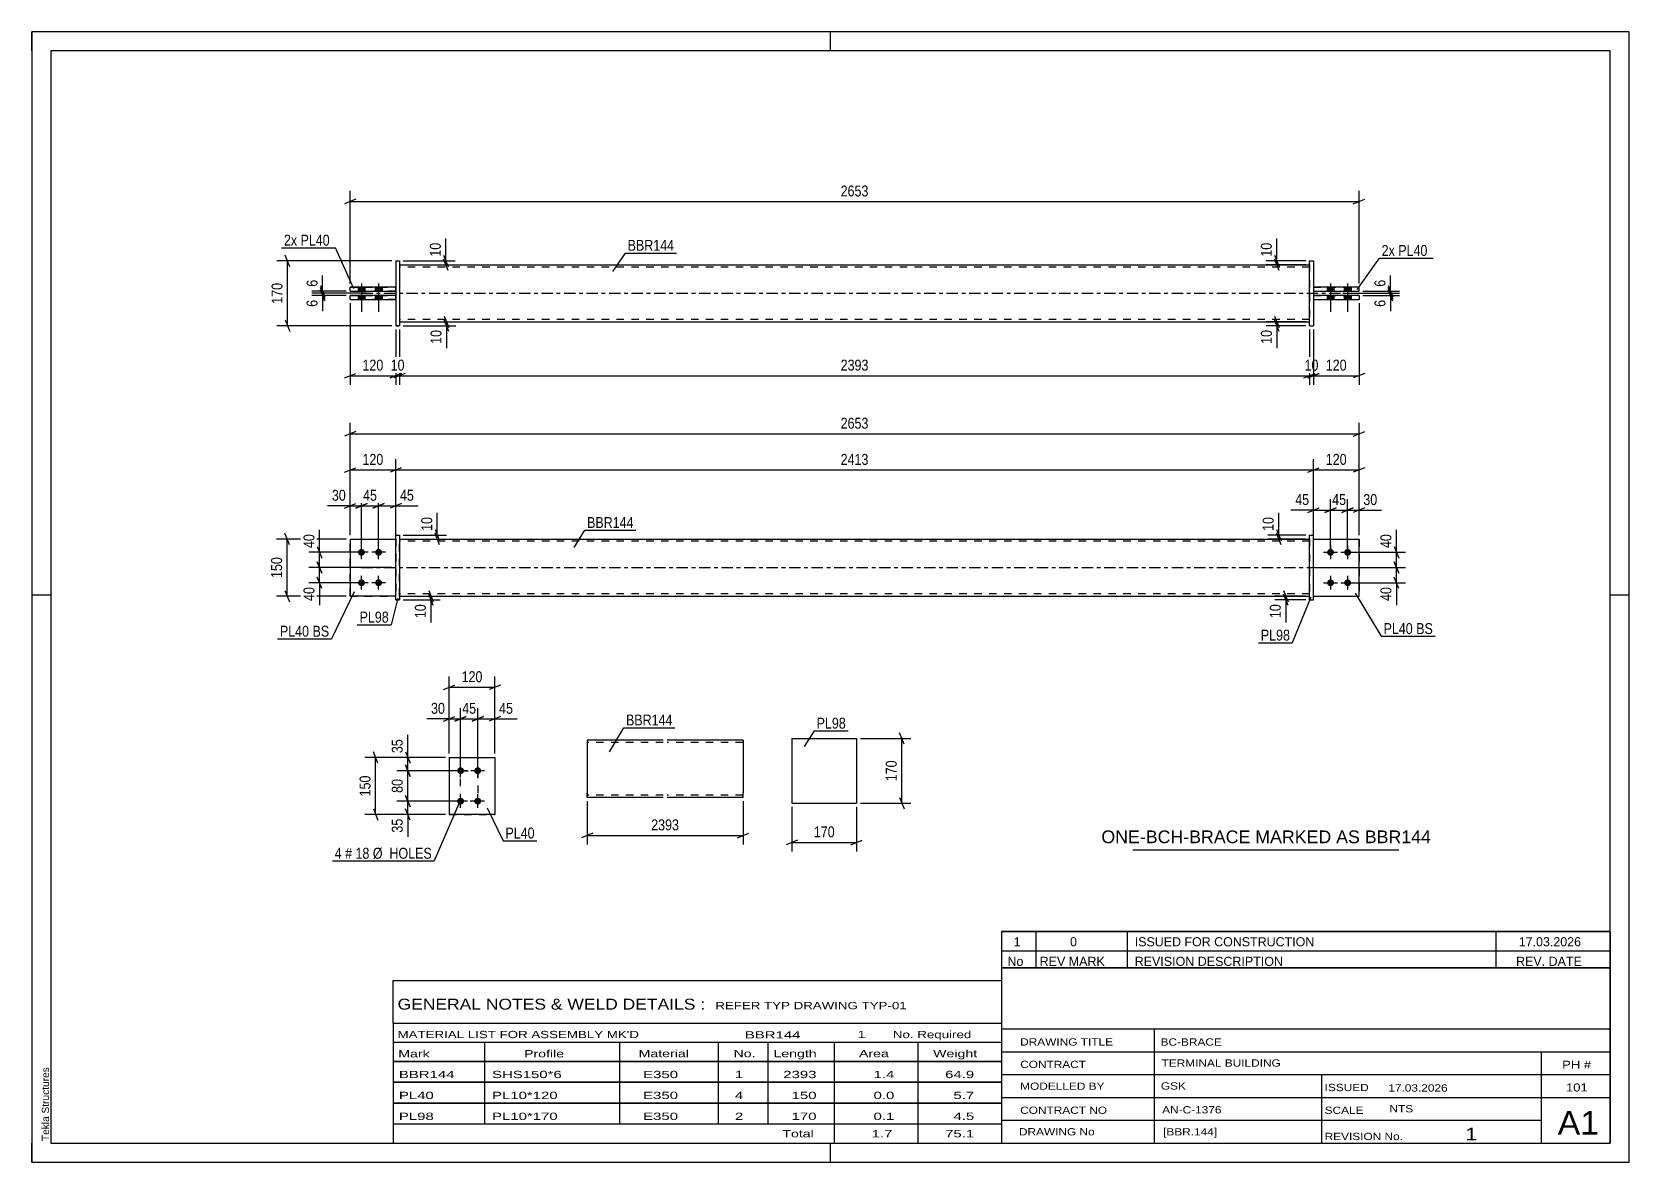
# Model space of a CAD drawing. Header units: millimetres. Extents: x 0 to 420, y 0 to 297.
import ezdxf

# ---------------------------------------------------------------- set-up
doc = ezdxf.new("R2010")
doc.units = ezdxf.units.MM
doc.linetypes.add('DXK_LINE_DOT2', pattern=[3.9198, 1.9599, -1.9599])
doc.linetypes.add('DXK_LINE_DOT3', pattern=[5.9187, 2.979, -0.9799, 0.9799, -0.9799])
doc.styles.add('Arial', font='ARIAL.TTF', dxfattribs={"height": 0.2})
doc.styles.add('Arial Narrow', font='ARIALN.TTF', dxfattribs={"height": 0.2})

# ---------------------------------------------------------------- blocks, each defined once
blk = doc.blocks.new('Unknown-580605980-1163')
at = {"color": 5, "linetype": 'Continuous'}
for p, q in [((420, 297), (0, 297)), ((0, 297), (0, 0)), ((0, 292), (0, 297)), ((210, 292), (210, 297)), ((420, 0), (420, 297)), ((415, 292), (5, 292)), ((5, 292), (5, 5)), ((415, 5), (415, 292)), ((5, 149), (0, 149)), ((420, 149), (415, 149)), ((0, 0), (0, 5)), ((5, 5), (415, 5)), ((210, 0), (210, 5)), ((0, 0), (420, 0))]:
    blk.add_line(p, q, dxfattribs=at)
at = {"color": 174, "linetype": 'Continuous', "style": 'Arial'}
blk.add_text('Tekla Structures', height=1.9102, rotation=90, dxfattribs=at).set_placement((4.5, 5.5))
blk = doc.blocks.new('Part-580605980-1802 - 1790')
at = {"color": 2, "linetype": 'Continuous'}
for p, q in [((335.99, 164.74), (336.99, 164.74)), ((335.99, 147.74), (335.99, 164.74)), ((336.99, 147.74), (336.99, 164.74)), ((335.99, 147.74), (335.99, 147.74)), ((335.99, 147.74), (336.99, 147.74))]:
    blk.add_line(p, q, dxfattribs=at)
at = {"color": 7, "linetype": 'DXK_LINE_DOT2'}
for p, q in [((335.99, 164.74), (336.99, 164.74)), ((335.99, 147.74), (336.99, 147.74))]:
    blk.add_line(p, q, dxfattribs=at)
blk = doc.blocks.new('Part-580605980-1822 - 1790')
at = {"color": 2, "linetype": 'Continuous'}
for p, q in [((336.99, 163.74), (348.99, 163.74)), ((348.99, 163.74), (348.99, 163.74)), ((348.99, 148.74), (348.99, 163.74)), ((336.99, 148.74), (348.99, 148.74))]:
    blk.add_line(p, q, dxfattribs=at)
at = {"color": 7, "linetype": 'DXK_LINE_DOT2'}
for p, q in [((336.99, 163.74), (348.99, 163.74)), ((336.99, 148.74), (336.99, 163.74)), ((336.99, 148.74), (336.99, 148.74)), ((336.99, 148.74), (348.99, 148.74))]:
    blk.add_line(p, q, dxfattribs=at)
blk = doc.blocks.new('Part-580605980-1807 - 1790')
at = {"color": 2, "linetype": 'Continuous'}
for p, q in [((83.66, 163.74), (95.66, 163.74)), ((83.66, 163.74), (83.66, 148.74)), ((95.66, 148.74), (83.66, 148.74)), ((83.66, 148.74), (83.66, 148.74))]:
    blk.add_line(p, q, dxfattribs=at)
at = {"color": 7, "linetype": 'DXK_LINE_DOT2'}
for p, q in [((83.66, 163.74), (95.66, 163.74)), ((95.66, 163.74), (95.66, 163.74)), ((95.66, 163.74), (95.66, 148.74)), ((83.66, 148.74), (95.66, 148.74)), ((83.66, 148.74), (83.66, 148.74))]:
    blk.add_line(p, q, dxfattribs=at)
blk = doc.blocks.new('Part-580605980-1812 - 1790')
at = {"color": 7, "linetype": 'DXK_LINE_DOT2'}
for p, q in [((83.66, 163.74), (95.66, 163.74)), ((83.66, 163.74), (95.66, 163.74)), ((83.66, 148.74), (83.66, 163.74)), ((95.66, 163.74), (95.66, 163.74)), ((95.66, 163.74), (95.66, 148.74)), ((83.66, 148.74), (95.66, 148.74)), ((95.66, 148.74), (83.66, 148.74)), ((83.66, 148.74), (83.66, 148.74))]:
    blk.add_line(p, q, dxfattribs=at)
blk = doc.blocks.new('Part-580605980-1817 - 1790')
at = {"color": 2, "linetype": 'Continuous'}
for p, q in [((95.66, 164.74), (96.66, 164.74)), ((95.66, 147.74), (95.66, 164.74)), ((96.66, 164.74), (96.66, 164.74)), ((96.66, 164.74), (96.66, 147.74)), ((95.66, 147.74), (96.66, 147.74))]:
    blk.add_line(p, q, dxfattribs=at)
at = {"color": 7, "linetype": 'DXK_LINE_DOT2'}
for p, q in [((95.66, 164.74), (96.66, 164.74)), ((96.66, 147.74), (95.66, 147.74)), ((95.66, 147.74), (95.66, 147.74)), ((96.66, 147.74), (96.66, 147.74))]:
    blk.add_line(p, q, dxfattribs=at)
blk = doc.blocks.new('Part-580605980-1827 - 1790')
at = {"color": 2, "linetype": 'Continuous'}
for p, q in [((96.66, 163.74), (335.99, 163.74)), ((96.66, 148.74), (335.99, 148.74))]:
    blk.add_line(p, q, dxfattribs=at)
at = {"color": 7, "linetype": 'DXK_LINE_DOT2'}
for p, q in [((96.66, 148.74), (96.66, 163.74)), ((335.99, 163.14), (96.66, 163.14)), ((335.99, 163.74), (335.99, 148.74)), ((335.99, 149.34), (96.66, 149.34))]:
    blk.add_line(p, q, dxfattribs=at)
at = {"color": 7, "linetype": 'DXK_LINE_DOT3'}
blk.add_line((86.66, 156.24), (345.99, 156.24), dxfattribs=at)
blk = doc.blocks.new('Bolt-580605980-1828 - 1790')
at = {"linetype": 'Continuous'}
for points in [[(341.49, 161.14), (341.68, 161.12), (341.86, 161.06), (342.02, 160.96), (342.16, 160.84), (342.27, 160.69), (342.35, 160.51), (342.39, 160.33), (342.39, 160.14), (342.35, 159.96), (342.27, 159.79), (342.16, 159.63), (342.02, 159.51), (341.86, 159.41), (341.68, 159.36), (341.49, 159.34), (341.31, 159.36), (341.13, 159.41), (340.97, 159.51), (340.83, 159.63), (340.72, 159.79), (340.64, 159.96), (340.6, 160.14), (340.6, 160.33), (340.64, 160.51), (340.72, 160.69), (340.83, 160.84), (340.97, 160.96), (341.13, 161.06), (341.31, 161.12)], [(345.99, 161.14), (346.18, 161.12), (346.36, 161.06), (346.52, 160.96), (346.66, 160.84), (346.77, 160.69), (346.85, 160.51), (346.89, 160.33), (346.89, 160.14), (346.85, 159.96), (346.77, 159.79), (346.66, 159.63), (346.52, 159.51), (346.36, 159.41), (346.18, 159.36), (345.99, 159.34), (345.81, 159.36), (345.63, 159.41), (345.47, 159.51), (345.33, 159.63), (345.22, 159.79), (345.14, 159.96), (345.1, 160.14), (345.1, 160.33), (345.14, 160.51), (345.22, 160.69), (345.33, 160.84), (345.47, 160.96), (345.63, 161.06), (345.81, 161.12)], [(341.49, 153.14), (341.68, 153.12), (341.86, 153.06), (342.02, 152.96), (342.16, 152.84), (342.27, 152.69), (342.35, 152.51), (342.39, 152.33), (342.39, 152.14), (342.35, 151.96), (342.27, 151.79), (342.16, 151.63), (342.02, 151.51), (341.86, 151.41), (341.68, 151.36), (341.49, 151.34), (341.31, 151.36), (341.13, 151.41), (340.97, 151.51), (340.83, 151.63), (340.72, 151.79), (340.64, 151.96), (340.6, 152.14), (340.6, 152.33), (340.64, 152.51), (340.72, 152.69), (340.83, 152.84), (340.97, 152.96), (341.13, 153.06), (341.31, 153.12)], [(345.99, 153.14), (346.18, 153.12), (346.36, 153.06), (346.52, 152.96), (346.66, 152.84), (346.77, 152.69), (346.85, 152.51), (346.89, 152.33), (346.89, 152.14), (346.85, 151.96), (346.77, 151.79), (346.66, 151.63), (346.52, 151.51), (346.36, 151.41), (346.18, 151.36), (345.99, 151.34), (345.81, 151.36), (345.63, 151.41), (345.47, 151.51), (345.33, 151.63), (345.22, 151.79), (345.14, 151.96), (345.1, 152.14), (345.1, 152.33), (345.14, 152.51), (345.22, 152.69), (345.33, 152.84), (345.47, 152.96), (345.63, 153.06), (345.81, 153.12)]]:
    blk.add_hatch(color=1, dxfattribs=at).paths.add_polyline_path(points)
at = {"color": 1, "linetype": 'Continuous'}
for p, q in [((339.69, 160.24), (343.29, 160.24)), ((341.49, 162.04), (341.49, 158.44)), ((344.19, 160.24), (347.79, 160.24)), ((345.99, 162.04), (345.99, 158.44)), ((339.69, 152.24), (343.29, 152.24)), ((341.49, 154.04), (341.49, 150.44)), ((344.19, 152.24), (347.79, 152.24)), ((345.99, 154.04), (345.99, 150.44))]:
    blk.add_line(p, q, dxfattribs=at)
blk = doc.blocks.new('Part-580605980-1833 - 1790')
at = {"color": 7, "linetype": 'DXK_LINE_DOT2'}
for p, q in [((336.99, 163.74), (348.99, 163.74)), ((336.99, 148.74), (336.99, 163.74)), ((336.99, 163.74), (348.99, 163.74)), ((348.99, 163.74), (348.99, 163.74)), ((348.99, 163.74), (348.99, 148.74)), ((336.99, 148.74), (336.99, 148.74)), ((336.99, 148.74), (348.99, 148.74)), ((336.99, 148.74), (348.99, 148.74))]:
    blk.add_line(p, q, dxfattribs=at)
blk = doc.blocks.new('Bolt-580605980-1834 - 1790')
at = {"linetype": 'Continuous'}
for points in [[(86.66, 159.34), (86.47, 159.36), (86.29, 159.41), (86.13, 159.51), (85.99, 159.63), (85.88, 159.79), (85.8, 159.96), (85.76, 160.14), (85.76, 160.33), (85.8, 160.51), (85.88, 160.69), (85.99, 160.84), (86.13, 160.96), (86.29, 161.06), (86.47, 161.12), (86.66, 161.14), (86.85, 161.12), (87.02, 161.06), (87.19, 160.96), (87.33, 160.84), (87.44, 160.69), (87.51, 160.51), (87.55, 160.33), (87.55, 160.14), (87.51, 159.96), (87.44, 159.79), (87.33, 159.63), (87.19, 159.51), (87.02, 159.41), (86.85, 159.36)], [(91.16, 159.34), (90.97, 159.36), (90.79, 159.41), (90.63, 159.51), (90.49, 159.63), (90.38, 159.79), (90.3, 159.96), (90.26, 160.14), (90.26, 160.33), (90.3, 160.51), (90.38, 160.69), (90.49, 160.84), (90.63, 160.96), (90.79, 161.06), (90.97, 161.12), (91.16, 161.14), (91.35, 161.12), (91.52, 161.06), (91.69, 160.96), (91.83, 160.84), (91.94, 160.69), (92.01, 160.51), (92.05, 160.33), (92.05, 160.14), (92.01, 159.96), (91.94, 159.79), (91.83, 159.63), (91.69, 159.51), (91.52, 159.41), (91.35, 159.36)], [(86.66, 151.34), (86.47, 151.36), (86.29, 151.41), (86.13, 151.51), (85.99, 151.63), (85.88, 151.79), (85.8, 151.96), (85.76, 152.14), (85.76, 152.33), (85.8, 152.51), (85.88, 152.69), (85.99, 152.84), (86.13, 152.96), (86.29, 153.06), (86.47, 153.12), (86.66, 153.14), (86.85, 153.12), (87.02, 153.06), (87.19, 152.96), (87.33, 152.84), (87.44, 152.69), (87.51, 152.51), (87.55, 152.33), (87.55, 152.14), (87.51, 151.96), (87.44, 151.79), (87.33, 151.63), (87.19, 151.51), (87.02, 151.41), (86.85, 151.36)], [(91.16, 151.34), (90.97, 151.36), (90.79, 151.41), (90.63, 151.51), (90.49, 151.63), (90.38, 151.79), (90.3, 151.96), (90.26, 152.14), (90.26, 152.33), (90.3, 152.51), (90.38, 152.69), (90.49, 152.84), (90.63, 152.96), (90.79, 153.06), (90.97, 153.12), (91.16, 153.14), (91.35, 153.12), (91.52, 153.06), (91.69, 152.96), (91.83, 152.84), (91.94, 152.69), (92.01, 152.51), (92.05, 152.33), (92.05, 152.14), (92.01, 151.96), (91.94, 151.79), (91.83, 151.63), (91.69, 151.51), (91.52, 151.41), (91.35, 151.36)]]:
    blk.add_hatch(color=1, dxfattribs=at).paths.add_polyline_path(points)
at = {"color": 1, "linetype": 'Continuous'}
for p, q in [((88.46, 160.24), (84.86, 160.24)), ((86.66, 158.44), (86.66, 162.04)), ((92.96, 160.24), (89.36, 160.24)), ((91.16, 158.44), (91.16, 162.04)), ((88.46, 152.24), (84.86, 152.24)), ((86.66, 150.44), (86.66, 154.04)), ((92.96, 152.24), (89.36, 152.24)), ((91.16, 150.44), (91.16, 154.04))]:
    blk.add_line(p, q, dxfattribs=at)
blk = doc.blocks.new('Part-580605980-2132 - 2122')
at = {"color": 2, "linetype": 'Continuous'}
for p, q in [((335.99, 236.81), (335.99, 236.81)), ((335.99, 219.81), (335.99, 236.81)), ((335.99, 236.81), (336.99, 236.81)), ((336.99, 236.81), (336.99, 236.81)), ((336.99, 236.81), (336.99, 219.81)), ((335.99, 219.81), (336.99, 219.81)), ((335.99, 219.81), (335.99, 219.81)), ((336.99, 219.81), (336.99, 219.81))]:
    blk.add_line(p, q, dxfattribs=at)
at = {"color": 7, "linetype": 'DXK_LINE_DOT2'}
for p, q in [((335.99, 236.81), (336.99, 236.81)), ((335.99, 219.81), (336.99, 219.81)), ((336.99, 219.81), (336.99, 219.81))]:
    blk.add_line(p, q, dxfattribs=at)
blk = doc.blocks.new('Bolt-580605980-2125 - 2122')
at = {"linetype": 'Continuous'}
for points in [[(85.76, 228.91), (87.56, 228.91), (87.56, 229.91), (85.76, 229.91)], [(85.76, 228.91), (87.56, 228.91), (87.56, 229.91), (85.76, 229.91)], [(85.76, 226.71), (87.56, 226.71), (87.56, 227.71), (85.76, 227.71)], [(85.76, 226.71), (87.56, 226.71), (87.56, 227.71), (85.76, 227.71)], [(90.26, 228.91), (92.06, 228.91), (92.06, 229.91), (90.26, 229.91)], [(90.26, 228.91), (92.06, 228.91), (92.06, 229.91), (90.26, 229.91)], [(90.26, 226.71), (92.06, 226.71), (92.06, 227.71), (90.26, 227.71)], [(90.26, 226.71), (92.06, 226.71), (92.06, 227.71), (90.26, 227.71)]]:
    blk.add_hatch(color=1, dxfattribs=at).paths.add_polyline_path(points)
at = {"color": 1, "linetype": 'Continuous'}
for p, q in [((85.76, 229.91), (85.76, 228.91)), ((85.76, 229.91), (85.76, 228.91)), ((85.76, 227.71), (85.76, 226.71)), ((85.76, 227.71), (85.76, 226.71)), ((86.66, 230.91), (86.66, 223.41)), ((86.66, 230.91), (86.66, 223.41)), ((87.56, 229.91), (87.56, 228.91)), ((87.56, 229.91), (87.56, 228.91)), ((87.56, 227.71), (87.56, 226.71)), ((87.56, 227.71), (87.56, 226.71)), ((90.26, 229.91), (90.26, 228.91)), ((90.26, 229.91), (90.26, 228.91)), ((90.26, 227.71), (90.26, 226.71)), ((90.26, 227.71), (90.26, 226.71)), ((91.16, 230.91), (91.16, 223.41)), ((91.16, 230.91), (91.16, 223.41)), ((92.06, 229.91), (92.06, 228.91)), ((92.06, 229.91), (92.06, 228.91)), ((92.06, 227.71), (92.06, 226.71)), ((92.06, 227.71), (92.06, 226.71))]:
    blk.add_line(p, q, dxfattribs=at)
blk = doc.blocks.new('Part-580605980-2142 - 2122')
at = {"color": 2, "linetype": 'Continuous'}
for p, q in [((95.66, 229.91), (83.66, 229.91)), ((83.66, 228.91), (83.66, 229.91)), ((83.66, 228.91), (95.66, 228.91)), ((83.66, 228.91), (83.66, 228.91))]:
    blk.add_line(p, q, dxfattribs=at)
at = {"color": 7, "linetype": 'DXK_LINE_DOT2'}
for p, q in [((83.66, 229.91), (95.66, 229.91)), ((95.66, 228.91), (83.66, 228.91)), ((95.66, 228.91), (95.66, 229.91))]:
    blk.add_line(p, q, dxfattribs=at)
blk = doc.blocks.new('Bolt-580605980-2126 - 2122')
at = {"linetype": 'Continuous'}
for points in [[(342.39, 229.91), (340.59, 229.91), (340.59, 228.91), (342.39, 228.91)], [(342.39, 229.91), (340.59, 229.91), (340.59, 228.91), (342.39, 228.91)], [(342.39, 227.71), (340.59, 227.71), (340.59, 226.71), (342.39, 226.71)], [(342.39, 227.71), (340.59, 227.71), (340.59, 226.71), (342.39, 226.71)], [(346.89, 229.91), (345.09, 229.91), (345.09, 228.91), (346.89, 228.91)], [(346.89, 229.91), (345.09, 229.91), (345.09, 228.91), (346.89, 228.91)], [(346.89, 227.71), (345.09, 227.71), (345.09, 226.71), (346.89, 226.71)], [(346.89, 227.71), (345.09, 227.71), (345.09, 226.71), (346.89, 226.71)]]:
    blk.add_hatch(color=1, dxfattribs=at).paths.add_polyline_path(points)
at = {"color": 1, "linetype": 'Continuous'}
for p, q in [((340.59, 229.91), (340.59, 228.91)), ((340.59, 229.91), (340.59, 228.91)), ((340.59, 227.71), (340.59, 226.71)), ((340.59, 227.71), (340.59, 226.71)), ((341.49, 230.91), (341.49, 223.41)), ((341.49, 230.91), (341.49, 223.41)), ((342.39, 229.91), (342.39, 228.91)), ((342.39, 229.91), (342.39, 228.91)), ((342.39, 227.71), (342.39, 226.71)), ((342.39, 227.71), (342.39, 226.71)), ((345.09, 229.91), (345.09, 228.91)), ((345.09, 229.91), (345.09, 228.91)), ((345.09, 227.71), (345.09, 226.71)), ((345.09, 227.71), (345.09, 226.71)), ((345.99, 230.91), (345.99, 223.41)), ((345.99, 230.91), (345.99, 223.41)), ((346.89, 229.91), (346.89, 228.91)), ((346.89, 229.91), (346.89, 228.91)), ((346.89, 227.71), (346.89, 226.71)), ((346.89, 227.71), (346.89, 226.71))]:
    blk.add_line(p, q, dxfattribs=at)
blk = doc.blocks.new('Part-580605980-2131 - 2122')
at = {"color": 2, "linetype": 'Continuous'}
for p, q in [((96.66, 235.81), (335.99, 235.81)), ((96.66, 220.81), (335.99, 220.81))]:
    blk.add_line(p, q, dxfattribs=at)
at = {"color": 7, "linetype": 'DXK_LINE_DOT2'}
for p, q in [((96.66, 235.81), (96.66, 220.81)), ((335.99, 235.21), (96.66, 235.21)), ((335.99, 235.81), (335.99, 220.81)), ((335.99, 221.41), (96.66, 221.41))]:
    blk.add_line(p, q, dxfattribs=at)
at = {"color": 7, "linetype": 'DXK_LINE_DOT3'}
blk.add_line((86.66, 228.31), (345.99, 228.31), dxfattribs=at)
blk = doc.blocks.new('Part-580605980-2137 - 2122')
at = {"color": 2, "linetype": 'Continuous'}
for p, q in [((95.66, 227.71), (83.66, 227.71)), ((83.66, 226.71), (83.66, 227.71)), ((83.66, 226.71), (95.66, 226.71)), ((83.66, 226.71), (83.66, 226.71))]:
    blk.add_line(p, q, dxfattribs=at)
at = {"color": 7, "linetype": 'DXK_LINE_DOT2'}
for p, q in [((83.66, 227.71), (95.66, 227.71)), ((95.66, 226.71), (95.66, 227.71)), ((95.66, 226.71), (83.66, 226.71))]:
    blk.add_line(p, q, dxfattribs=at)
blk = doc.blocks.new('Part-580605980-2143 - 2122')
at = {"color": 2, "linetype": 'Continuous'}
for p, q in [((95.66, 236.81), (96.66, 236.81)), ((95.66, 236.81), (95.66, 219.81)), ((96.66, 236.81), (96.66, 236.81)), ((96.66, 236.81), (96.66, 219.81)), ((96.66, 219.81), (95.66, 219.81)), ((95.66, 219.81), (95.66, 219.81))]:
    blk.add_line(p, q, dxfattribs=at)
at = {"color": 7, "linetype": 'DXK_LINE_DOT2'}
for p, q in [((95.66, 236.81), (96.66, 236.81)), ((95.66, 219.81), (96.66, 219.81)), ((95.66, 219.81), (95.66, 219.81))]:
    blk.add_line(p, q, dxfattribs=at)
blk = doc.blocks.new('Part-580605980-2148 - 2122')
at = {"color": 2, "linetype": 'Continuous'}
for p, q in [((348.99, 229.91), (336.99, 229.91)), ((336.99, 228.91), (348.99, 228.91)), ((348.99, 228.91), (348.99, 229.91))]:
    blk.add_line(p, q, dxfattribs=at)
at = {"color": 7, "linetype": 'DXK_LINE_DOT2'}
for p, q in [((336.99, 229.91), (336.99, 228.91)), ((336.99, 229.91), (348.99, 229.91)), ((336.99, 228.91), (348.99, 228.91))]:
    blk.add_line(p, q, dxfattribs=at)
blk = doc.blocks.new('Part-580605980-2153 - 2122')
at = {"color": 2, "linetype": 'Continuous'}
for p, q in [((348.99, 227.71), (336.99, 227.71)), ((348.99, 227.71), (348.99, 226.71)), ((336.99, 226.71), (348.99, 226.71))]:
    blk.add_line(p, q, dxfattribs=at)
at = {"color": 7, "linetype": 'DXK_LINE_DOT2'}
for p, q in [((336.99, 227.71), (336.99, 226.71)), ((336.99, 227.71), (348.99, 227.71)), ((336.99, 226.71), (348.99, 226.71))]:
    blk.add_line(p, q, dxfattribs=at)
blk = doc.blocks.new('Part-580605980-1458 - 1409')
at = {"color": 2, "linetype": 'Continuous'}
for p, q in [((109.73, 106.35), (121.73, 106.35)), ((109.73, 106.35), (109.73, 91.35)), ((121.73, 106.35), (121.73, 106.35)), ((121.73, 106.35), (121.73, 91.35)), ((121.73, 91.35), (109.73, 91.35)), ((109.73, 91.35), (109.73, 91.35))]:
    blk.add_line(p, q, dxfattribs=at)
at = {"color": 7, "linetype": 'DXK_LINE_DOT2'}
for p, q in [((109.73, 106.35), (121.73, 106.35)), ((121.73, 106.35), (121.73, 106.35)), ((109.73, 91.35), (121.73, 91.35))]:
    blk.add_line(p, q, dxfattribs=at)
blk = doc.blocks.new('Bolt-580605980-1443 - 1409')
at = {"linetype": 'Continuous'}
for points in [[(112.73, 103.75), (112.92, 103.73), (113.09, 103.67), (113.26, 103.58), (113.4, 103.45), (113.51, 103.3), (113.58, 103.13), (113.62, 102.94), (113.62, 102.75), (113.58, 102.57), (113.51, 102.4), (113.4, 102.24), (113.26, 102.12), (113.09, 102.02), (112.92, 101.97), (112.73, 101.95), (112.54, 101.97), (112.36, 102.02), (112.2, 102.12), (112.06, 102.24), (111.95, 102.4), (111.87, 102.57), (111.83, 102.75), (111.83, 102.94), (111.87, 103.13), (111.95, 103.3), (112.06, 103.45), (112.2, 103.58), (112.36, 103.67), (112.54, 103.73)], [(117.23, 103.75), (117.42, 103.73), (117.59, 103.67), (117.76, 103.58), (117.9, 103.45), (118.01, 103.3), (118.08, 103.13), (118.12, 102.94), (118.12, 102.75), (118.08, 102.57), (118.01, 102.4), (117.9, 102.24), (117.76, 102.12), (117.59, 102.02), (117.42, 101.97), (117.23, 101.95), (117.04, 101.97), (116.86, 102.02), (116.7, 102.12), (116.56, 102.24), (116.45, 102.4), (116.37, 102.57), (116.33, 102.75), (116.33, 102.94), (116.37, 103.13), (116.45, 103.3), (116.56, 103.45), (116.7, 103.58), (116.86, 103.67), (117.04, 103.73)], [(112.73, 95.75), (112.92, 95.73), (113.09, 95.67), (113.26, 95.58), (113.4, 95.45), (113.51, 95.3), (113.58, 95.13), (113.62, 94.94), (113.62, 94.75), (113.58, 94.57), (113.51, 94.4), (113.4, 94.24), (113.26, 94.12), (113.09, 94.02), (112.92, 93.97), (112.73, 93.95), (112.54, 93.97), (112.36, 94.02), (112.2, 94.12), (112.06, 94.24), (111.95, 94.4), (111.87, 94.57), (111.83, 94.75), (111.83, 94.94), (111.87, 95.13), (111.95, 95.3), (112.06, 95.45), (112.2, 95.58), (112.36, 95.67), (112.54, 95.73)], [(117.23, 95.75), (117.42, 95.73), (117.59, 95.67), (117.76, 95.58), (117.9, 95.45), (118.01, 95.3), (118.08, 95.13), (118.12, 94.94), (118.12, 94.75), (118.08, 94.57), (118.01, 94.4), (117.9, 94.24), (117.76, 94.12), (117.59, 94.02), (117.42, 93.97), (117.23, 93.95), (117.04, 93.97), (116.86, 94.02), (116.7, 94.12), (116.56, 94.24), (116.45, 94.4), (116.37, 94.57), (116.33, 94.75), (116.33, 94.94), (116.37, 95.13), (116.45, 95.3), (116.56, 95.45), (116.7, 95.58), (116.86, 95.67), (117.04, 95.73)]]:
    blk.add_hatch(color=1, dxfattribs=at).paths.add_polyline_path(points)
at = {"color": 1, "linetype": 'Continuous'}
for p, q in [((114.53, 102.85), (110.93, 102.85)), ((112.73, 101.05), (112.73, 104.65)), ((119.03, 102.85), (115.43, 102.85)), ((117.23, 101.05), (117.23, 104.65)), ((112.73, 93.05), (112.73, 96.65)), ((117.23, 93.05), (117.23, 96.65)), ((114.53, 94.85), (110.93, 94.85)), ((119.03, 94.85), (115.43, 94.85))]:
    blk.add_line(p, q, dxfattribs=at)
blk = doc.blocks.new('Part-580605980-1389 - 1373')
at = {"color": 2, "linetype": 'Continuous'}
for p, q in [((199.86, 111.31), (199.86, 94.31)), ((199.86, 111.31), (216.86, 111.31)), ((216.86, 111.31), (216.86, 94.31)), ((199.86, 94.31), (216.86, 94.31))]:
    blk.add_line(p, q, dxfattribs=at)
blk = doc.blocks.new('Part-580605980-1274 - 1255')
at = {"color": 2, "linetype": 'Continuous'}
for p, q in [((166.01, 110.84), (146.01, 110.84)), ((146.01, 110.84), (146.01, 97.04)), ((187.01, 110.84), (167.01, 110.84)), ((187.01, 110.84), (187.01, 110.75)), ((187.01, 110.75), (187.01, 109.64)), ((187.01, 109.64), (187.01, 97.04)), ((146.01, 95.93), (146.01, 97.04)), ((187.01, 95.84), (187.01, 97.04)), ((146.01, 95.84), (146.01, 95.93)), ((166.01, 95.84), (146.01, 95.84)), ((187.01, 95.84), (167.01, 95.84))]:
    blk.add_line(p, q, dxfattribs=at)
at = {"color": 7, "linetype": 'DXK_LINE_DOT2'}
for p, q in [((166.01, 110.24), (146.01, 110.24)), ((187.01, 110.24), (167.01, 110.24)), ((187.01, 110.49), (187.01, 109.64)), ((146.01, 97.04), (146.01, 96.19)), ((187.01, 96.49), (187.01, 96.81)), ((146.01, 96.44), (146.01, 96.49)), ((166.01, 96.44), (146.01, 96.44)), ((146.01, 95.84), (146.01, 95.84)), ((187.01, 96.44), (167.01, 96.44)), ((187.01, 96.44), (187.01, 96.49)), ((187.01, 96.44), (187.01, 96.49))]:
    blk.add_line(p, q, dxfattribs=at)
blk = doc.blocks.new('Rectangle-580605980-1567 - 1409')
at = {"color": 1, "linetype": 'DXK_LINE_DOT2'}
blk.add_lwpolyline([(112.73, 102.85), (117.23, 102.85), (117.23, 94.85), (112.73, 94.85), (112.73, 102.85)], close=True, dxfattribs=at)
blk = doc.blocks.new('StraightDimension-580605980-1930 - 1790')
at = {"color": 7, "linetype": 'Continuous'}
for p, q in [((82.16, 181.28), (85.16, 182.48)), ((83.66, 164.74), (83.66, 184.73)), ((83.66, 181.88), (95.66, 181.88)), ((97.16, 182.48), (94.16, 181.28)), ((95.66, 157.24), (95.66, 184.73))]:
    blk.add_line(p, q, dxfattribs=at)
at = {"color": 0}
blk.add_wipeout([(93, 182.63), (93, 186.83), (86.32, 186.83), (86.32, 182.63)], dxfattribs=at)
at = {"color": 3, "style": 'Arial Narrow'}
blk.add_text('120', height=2.863, dxfattribs=at).set_placement((86.92, 183.23))
blk = doc.blocks.new('StraightDimension-580605980-1861 - 1790')
at = {"color": 7, "linetype": 'Continuous'}
for p, q in [((341.49, 161.24), (341.49, 174.18)), ((345.99, 161.24), (345.99, 174.18)), ((339.99, 170.73), (342.99, 171.93)), ((341.49, 171.33), (345.99, 171.33)), ((347.49, 171.93), (344.49, 170.73))]:
    blk.add_line(p, q, dxfattribs=at)
at = {"color": 0}
blk.add_wipeout([(346.17, 172.08), (346.17, 176.28), (341.32, 176.28), (341.32, 172.08)], dxfattribs=at)
at = {"color": 3, "style": 'Arial Narrow'}
blk.add_text('45', height=2.863, dxfattribs=at).set_placement((341.92, 172.68))
blk = doc.blocks.new('StraightDimension-580605980-2009 - 1790')
at = {"color": 7, "linetype": 'Continuous'}
for p, q in [((89.66, 171.86), (92.66, 173.06)), ((91.16, 161.24), (91.16, 175.31)), ((91.16, 172.46), (95.66, 172.46)), ((97.16, 173.06), (94.16, 171.86)), ((95.66, 164.74), (95.66, 175.31))]:
    blk.add_line(p, q, dxfattribs=at)
at = {"color": 0}
blk.add_wipeout([(101.04, 173.21), (101.04, 177.41), (96.18, 177.41), (96.18, 173.21)], dxfattribs=at)
at = {"color": 7, "linetype": 'Continuous'}
blk.add_line((95.66, 172.46), (101.56, 172.46), dxfattribs=at)
blk.add_line((95.66, 172.46), (101.56, 172.46), dxfattribs=at)
at = {"color": 3, "style": 'Arial Narrow'}
blk.add_text('45', height=2.863, dxfattribs=at).set_placement((96.78, 173.81))
blk = doc.blocks.new('StraightDimension-580605980-1945 - 1790')
at = {"color": 7, "linetype": 'Continuous'}
for p, q in [((97.16, 182.48), (94.16, 181.28)), ((95.66, 157.24), (95.66, 184.73)), ((95.66, 181.88), (336.99, 181.88)), ((335.49, 181.28), (338.49, 182.48)), ((336.99, 164.74), (336.99, 184.73))]:
    blk.add_line(p, q, dxfattribs=at)
at = {"color": 0}
blk.add_wipeout([(220.58, 182.63), (220.58, 186.83), (212.07, 186.83), (212.07, 182.63)], dxfattribs=at)
at = {"color": 3, "style": 'Arial Narrow'}
blk.add_text('2413', height=2.863, dxfattribs=at).set_placement((212.67, 183.23))
blk = doc.blocks.new('StraightDimension-580605980-1891 - 1790')
at = {"color": 7, "linetype": 'Continuous'}
for p, q in [((83.66, 164.74), (83.66, 194.24)), ((348.99, 164.74), (348.99, 194.24)), ((85.16, 191.99), (82.16, 190.79)), ((83.66, 191.39), (348.99, 191.39)), ((347.49, 190.79), (350.49, 191.99))]:
    blk.add_line(p, q, dxfattribs=at)
at = {"color": 0}
blk.add_wipeout([(220.58, 192.14), (220.58, 196.34), (212.07, 196.34), (212.07, 192.14)], dxfattribs=at)
at = {"color": 3, "style": 'Arial Narrow'}
blk.add_text('2653', height=2.863, dxfattribs=at).set_placement((212.67, 192.74))
blk = doc.blocks.new('StraightDimension-580605980-2083 - 1790')
at = {"color": 7, "linetype": 'Continuous'}
for p, q in [((334.99, 164.74), (325.02, 164.74)), ((327.27, 166.24), (328.47, 163.24)), ((328.47, 162.24), (327.27, 165.24)), ((327.87, 163.74), (327.87, 164.74)), ((334.99, 163.74), (325.02, 163.74))]:
    blk.add_line(p, q, dxfattribs=at)
at = {"color": 0}
blk.add_wipeout([(327.12, 170.12), (322.92, 170.12), (322.92, 165.26), (327.12, 165.26)], dxfattribs=at)
at = {"color": 7, "linetype": 'Continuous'}
blk.add_line((327.87, 164.74), (327.87, 170.64), dxfattribs=at)
blk.add_line((327.87, 164.74), (327.87, 170.64), dxfattribs=at)
at = {"color": 3, "style": 'Arial Narrow'}
blk.add_text('10', height=2.863, rotation=90.0002, dxfattribs=at).set_placement((326.52, 165.86))
blk = doc.blocks.new('StraightDimension-580605980-2026 - 1790')
at = {"color": 7, "linetype": 'Continuous'}
for p, q in [((67.72, 162.24), (66.52, 165.24)), ((82.66, 163.74), (64.27, 163.74)), ((67.12, 148.74), (67.12, 163.74)), ((82.66, 148.74), (64.27, 148.74)), ((66.52, 150.24), (67.72, 147.24))]:
    blk.add_line(p, q, dxfattribs=at)
at = {"color": 0}
blk.add_wipeout([(66.37, 159.58), (62.17, 159.58), (62.17, 152.89), (66.37, 152.89)], dxfattribs=at)
at = {"color": 3, "style": 'Arial Narrow'}
blk.add_text('150', height=2.863, rotation=90.0002, dxfattribs=at).set_placement((65.77, 153.49))
blk = doc.blocks.new('StraightDimension-580605980-1874 - 1790')
at = {"color": 7, "linetype": 'Continuous'}
for p, q in [((345.99, 161.24), (345.99, 174.18)), ((348.99, 164.74), (348.99, 174.18)), ((344.49, 170.73), (347.49, 171.93)), ((345.99, 171.33), (348.99, 171.33)), ((350.49, 171.93), (347.49, 170.73))]:
    blk.add_line(p, q, dxfattribs=at)
at = {"color": 0}
blk.add_wipeout([(354.38, 172.08), (354.38, 176.28), (349.52, 176.28), (349.52, 172.08)], dxfattribs=at)
at = {"color": 7, "linetype": 'Continuous'}
blk.add_line((348.99, 171.33), (354.9, 171.33), dxfattribs=at)
blk.add_line((348.99, 171.33), (354.9, 171.33), dxfattribs=at)
at = {"color": 3, "style": 'Arial Narrow'}
blk.add_text('30', height=2.863, dxfattribs=at).set_placement((350.12, 172.68))
blk = doc.blocks.new('StraightDimension-580605980-1836 - 1790')
at = {"color": 7, "linetype": 'Continuous'}
for p, q in [((97.66, 164.74), (109, 164.74)), ((106, 166.24), (107.2, 163.24)), ((107.2, 162.24), (106, 165.24)), ((106.6, 163.74), (106.6, 164.74)), ((97.66, 163.74), (109, 163.74))]:
    blk.add_line(p, q, dxfattribs=at)
at = {"color": 0}
blk.add_wipeout([(105.85, 170.12), (101.65, 170.12), (101.65, 165.26), (105.85, 165.26)], dxfattribs=at)
at = {"color": 7, "linetype": 'Continuous'}
blk.add_line((106.6, 164.74), (106.6, 170.64), dxfattribs=at)
blk.add_line((106.6, 164.74), (106.6, 170.64), dxfattribs=at)
at = {"color": 3, "style": 'Arial Narrow'}
blk.add_text('10', height=2.863, rotation=90.0002, dxfattribs=at).set_placement((105.25, 165.86))
blk = doc.blocks.new('StraightDimension-580605980-1845 - 1790')
at = {"color": 7, "linetype": 'Continuous'}
for p, q in [((336.99, 164.74), (336.99, 174.18)), ((341.49, 161.24), (341.49, 174.18)), ((335.49, 170.73), (338.49, 171.93)), ((336.99, 171.33), (341.49, 171.33)), ((342.99, 171.93), (339.99, 170.73))]:
    blk.add_line(p, q, dxfattribs=at)
at = {"color": 0}
blk.add_wipeout([(336.47, 172.08), (336.47, 176.28), (331.61, 176.28), (331.61, 172.08)], dxfattribs=at)
at = {"color": 7, "linetype": 'Continuous'}
blk.add_line((336.99, 171.33), (331.09, 171.33), dxfattribs=at)
blk.add_line((336.99, 171.33), (331.09, 171.33), dxfattribs=at)
at = {"color": 3, "style": 'Arial Narrow'}
blk.add_text('45', height=2.863, dxfattribs=at).set_placement((332.21, 172.68))
blk = doc.blocks.new('StraightDimension-580605980-1911 - 1790')
at = {"color": 7, "linetype": 'Continuous'}
for p, q in [((346.99, 160.24), (361.24, 160.24)), ((358.24, 161.74), (359.44, 158.74)), ((358.84, 156.24), (358.84, 160.24)), ((337.99, 156.24), (361.24, 156.24)), ((359.44, 154.74), (358.24, 157.74))]:
    blk.add_line(p, q, dxfattribs=at)
at = {"color": 0}
blk.add_wipeout([(358.09, 165.62), (353.89, 165.62), (353.89, 160.76), (358.09, 160.76)], dxfattribs=at)
at = {"color": 7, "linetype": 'Continuous'}
blk.add_line((358.84, 160.24), (358.84, 166.14), dxfattribs=at)
blk.add_line((358.84, 160.24), (358.84, 166.14), dxfattribs=at)
at = {"color": 3, "style": 'Arial Narrow'}
blk.add_text('40', height=2.863, rotation=90.0002, dxfattribs=at).set_placement((357.49, 161.36))
blk = doc.blocks.new('StraightDimension-580605980-1920 - 1790')
at = {"color": 7, "linetype": 'Continuous'}
for p, q in [((337.99, 156.24), (361.24, 156.24)), ((358.24, 157.74), (359.44, 154.74)), ((358.84, 152.24), (358.84, 156.24)), ((346.99, 152.24), (361.24, 152.24)), ((359.44, 150.74), (358.24, 153.74))]:
    blk.add_line(p, q, dxfattribs=at)
at = {"color": 0}
blk.add_wipeout([(358.09, 151.71), (353.89, 151.71), (353.89, 146.85), (358.09, 146.85)], dxfattribs=at)
at = {"color": 7, "linetype": 'Continuous'}
blk.add_line((358.84, 152.24), (358.84, 146.33), dxfattribs=at)
blk.add_line((358.84, 152.24), (358.84, 146.33), dxfattribs=at)
at = {"color": 3, "style": 'Arial Narrow'}
blk.add_text('40', height=2.863, rotation=90.0002, dxfattribs=at).set_placement((357.49, 147.45))
blk = doc.blocks.new('StraightDimension-580605980-1960 - 1790')
at = {"color": 7, "linetype": 'Continuous'}
for p, q in [((335.49, 181.28), (338.49, 182.48)), ((336.99, 164.74), (336.99, 184.73)), ((336.99, 181.88), (348.99, 181.88)), ((350.49, 182.48), (347.49, 181.28)), ((348.99, 164.74), (348.99, 184.73))]:
    blk.add_line(p, q, dxfattribs=at)
at = {"color": 0}
blk.add_wipeout([(346.34, 182.63), (346.34, 186.83), (339.65, 186.83), (339.65, 182.63)], dxfattribs=at)
at = {"color": 3, "style": 'Arial Narrow'}
blk.add_text('120', height=2.863, dxfattribs=at).set_placement((340.25, 183.23))
blk = doc.blocks.new('StraightDimension-580605980-1980 - 1790')
at = {"color": 7, "linetype": 'Continuous'}
for p, q in [((82.16, 171.86), (85.16, 173.06)), ((83.66, 164.74), (83.66, 175.31)), ((83.66, 172.46), (86.66, 172.46)), ((88.16, 173.06), (85.16, 171.86)), ((86.66, 161.24), (86.66, 175.31))]:
    blk.add_line(p, q, dxfattribs=at)
at = {"color": 0}
blk.add_wipeout([(83.13, 173.21), (83.13, 177.41), (78.28, 177.41), (78.28, 173.21)], dxfattribs=at)
at = {"color": 7, "linetype": 'Continuous'}
blk.add_line((83.66, 172.46), (77.75, 172.46), dxfattribs=at)
blk.add_line((83.66, 172.46), (77.75, 172.46), dxfattribs=at)
at = {"color": 3, "style": 'Arial Narrow'}
blk.add_text('30', height=2.863, dxfattribs=at).set_placement((78.88, 173.81))
blk = doc.blocks.new('StraightDimension-580605980-1996 - 1790')
at = {"color": 7, "linetype": 'Continuous'}
for p, q in [((85.16, 171.86), (88.16, 173.06)), ((86.66, 161.24), (86.66, 175.31)), ((86.66, 172.46), (91.16, 172.46)), ((92.66, 173.06), (89.66, 171.86)), ((91.16, 161.24), (91.16, 175.31))]:
    blk.add_line(p, q, dxfattribs=at)
at = {"color": 0}
blk.add_wipeout([(91.34, 173.21), (91.34, 177.41), (86.48, 177.41), (86.48, 173.21)], dxfattribs=at)
at = {"color": 3, "style": 'Arial Narrow'}
blk.add_text('45', height=2.863, dxfattribs=at).set_placement((87.08, 173.81))
blk = doc.blocks.new('StraightDimension-580605980-2046 - 1790')
at = {"color": 7, "linetype": 'Continuous'}
for p, q in [((94.66, 156.24), (72.78, 156.24)), ((75.03, 157.74), (76.23, 154.74)), ((75.63, 152.24), (75.63, 156.24)), ((85.66, 152.24), (72.78, 152.24)), ((76.23, 150.74), (75.03, 153.74))]:
    blk.add_line(p, q, dxfattribs=at)
at = {"color": 0}
blk.add_wipeout([(74.88, 151.71), (70.68, 151.71), (70.68, 146.85), (74.88, 146.85)], dxfattribs=at)
at = {"color": 7, "linetype": 'Continuous'}
blk.add_line((75.63, 152.24), (75.63, 146.33), dxfattribs=at)
blk.add_line((75.63, 152.24), (75.63, 146.33), dxfattribs=at)
at = {"color": 3, "style": 'Arial Narrow'}
blk.add_text('40', height=2.863, rotation=90.0002, dxfattribs=at).set_placement((74.28, 147.45))
blk = doc.blocks.new('StraightDimension-580605980-2055 - 1790')
at = {"color": 7, "linetype": 'Continuous'}
for p, q in [((85.66, 160.24), (72.78, 160.24)), ((75.03, 161.74), (76.23, 158.74)), ((75.63, 156.24), (75.63, 160.24)), ((94.66, 156.24), (72.78, 156.24)), ((76.23, 154.74), (75.03, 157.74))]:
    blk.add_line(p, q, dxfattribs=at)
at = {"color": 0}
blk.add_wipeout([(74.88, 165.62), (70.68, 165.62), (70.68, 160.76), (74.88, 160.76)], dxfattribs=at)
at = {"color": 7, "linetype": 'Continuous'}
blk.add_line((75.63, 160.24), (75.63, 166.14), dxfattribs=at)
blk.add_line((75.63, 160.24), (75.63, 166.14), dxfattribs=at)
at = {"color": 3, "style": 'Arial Narrow'}
blk.add_text('40', height=2.863, rotation=90.0002, dxfattribs=at).set_placement((74.28, 161.36))
blk = doc.blocks.new('StraightDimension-580605980-2065 - 1790')
at = {"color": 7, "linetype": 'Continuous'}
for p, q in [((97.66, 148.74), (107.33, 148.74)), ((97.66, 147.74), (107.33, 147.74)), ((104.33, 150.24), (105.53, 147.24)), ((105.53, 146.24), (104.33, 149.24)), ((104.93, 147.74), (104.93, 148.74))]:
    blk.add_line(p, q, dxfattribs=at)
at = {"color": 0}
blk.add_wipeout([(104.18, 147.21), (99.98, 147.21), (99.98, 142.35), (104.18, 142.35)], dxfattribs=at)
at = {"color": 7, "linetype": 'Continuous'}
blk.add_line((104.93, 147.74), (104.93, 141.83), dxfattribs=at)
blk.add_line((104.93, 147.74), (104.93, 141.83), dxfattribs=at)
at = {"color": 3, "style": 'Arial Narrow'}
blk.add_text('10', height=2.863, rotation=90.0002, dxfattribs=at).set_placement((103.58, 142.95))
blk = doc.blocks.new('StraightDimension-580605980-2074 - 1790')
at = {"color": 7, "linetype": 'Continuous'}
for p, q in [((334.99, 148.74), (326.89, 148.74)), ((334.99, 147.74), (326.89, 147.74)), ((329.14, 150.24), (330.34, 147.24)), ((330.34, 146.24), (329.14, 149.24)), ((329.74, 147.74), (329.74, 148.74))]:
    blk.add_line(p, q, dxfattribs=at)
at = {"color": 0}
blk.add_wipeout([(328.99, 147.21), (324.79, 147.21), (324.79, 142.35), (328.99, 142.35)], dxfattribs=at)
at = {"color": 7, "linetype": 'Continuous'}
blk.add_line((329.74, 147.74), (329.74, 141.83), dxfattribs=at)
blk.add_line((329.74, 147.74), (329.74, 141.83), dxfattribs=at)
at = {"color": 3, "style": 'Arial Narrow'}
blk.add_text('10', height=2.863, rotation=90.0002, dxfattribs=at).set_placement((328.39, 142.95))
blk = doc.blocks.new('StraightDimension-580605980-2189 - 2122')
at = {"color": 7, "linetype": 'Continuous'}
for p, q in [((96.66, 218.81), (96.66, 204.26)), ((335.99, 218.81), (335.99, 204.26)), ((98.16, 207.26), (95.16, 206.06)), ((96.66, 206.66), (335.99, 206.66)), ((334.49, 206.06), (337.49, 207.26))]:
    blk.add_line(p, q, dxfattribs=at)
at = {"color": 0}
blk.add_wipeout([(220.58, 207.41), (220.58, 211.61), (212.07, 211.61), (212.07, 207.41)], dxfattribs=at)
at = {"color": 3, "style": 'Arial Narrow'}
blk.add_text('2393', height=2.863, dxfattribs=at).set_placement((212.67, 208.01))
blk = doc.blocks.new('StraightDimension-580605980-2206 - 2122')
at = {"color": 7, "linetype": 'Continuous'}
for p, q in [((83.66, 225.71), (83.66, 204.26)), ((95.66, 218.81), (95.66, 204.26)), ((82.16, 206.06), (85.16, 207.26)), ((83.66, 206.66), (95.66, 206.66)), ((97.16, 207.26), (94.16, 206.06))]:
    blk.add_line(p, q, dxfattribs=at)
at = {"color": 0}
blk.add_wipeout([(93, 207.41), (93, 211.61), (86.32, 211.61), (86.32, 207.41)], dxfattribs=at)
at = {"color": 3, "style": 'Arial Narrow'}
blk.add_text('120', height=2.863, dxfattribs=at).set_placement((86.92, 208.01))
blk = doc.blocks.new('StraightDimension-580605980-2155 - 2122')
at = {"color": 7, "linetype": 'Continuous'}
for p, q in [((97.66, 220.81), (111.44, 220.81)), ((97.66, 219.81), (111.44, 219.81)), ((108.44, 222.31), (109.64, 219.31)), ((109.64, 218.31), (108.44, 221.31)), ((109.04, 219.81), (109.04, 220.81))]:
    blk.add_line(p, q, dxfattribs=at)
at = {"color": 0}
blk.add_wipeout([(108.29, 219.29), (104.09, 219.29), (104.09, 214.43), (108.29, 214.43)], dxfattribs=at)
at = {"color": 7, "linetype": 'Continuous'}
blk.add_line((109.04, 219.81), (109.04, 213.9), dxfattribs=at)
blk.add_line((109.04, 219.81), (109.04, 213.9), dxfattribs=at)
at = {"color": 3, "style": 'Arial Narrow'}
blk.add_text('10', height=2.863, rotation=90.0002, dxfattribs=at).set_placement((107.69, 215.03))
blk = doc.blocks.new('StraightDimension-580605980-2165 - 2122')
at = {"color": 7, "linetype": 'Continuous'}
for p, q in [((94.66, 236.81), (64.38, 236.81)), ((67.83, 235.31), (66.63, 238.31)), ((67.23, 219.81), (67.23, 236.81)), ((94.66, 219.81), (64.38, 219.81)), ((66.63, 221.31), (67.83, 218.31))]:
    blk.add_line(p, q, dxfattribs=at)
at = {"color": 0}
blk.add_wipeout([(66.48, 231.65), (62.28, 231.65), (62.28, 224.97), (66.48, 224.97)], dxfattribs=at)
at = {"color": 3, "style": 'Arial Narrow'}
blk.add_text('170', height=2.863, rotation=90.0002, dxfattribs=at).set_placement((65.88, 225.57))
blk = doc.blocks.new('StraightDimension-580605980-2178 - 2122')
at = {"color": 7, "linetype": 'Continuous'}
for p, q in [((85.16, 253.03), (82.16, 251.83)), ((83.66, 230.91), (83.66, 255.28)), ((83.66, 252.43), (348.99, 252.43)), ((347.49, 251.83), (350.49, 253.03)), ((348.99, 230.91), (348.99, 255.28))]:
    blk.add_line(p, q, dxfattribs=at)
at = {"color": 0}
blk.add_wipeout([(220.58, 253.18), (220.58, 257.38), (212.07, 257.38), (212.07, 253.18)], dxfattribs=at)
at = {"color": 3, "style": 'Arial Narrow'}
blk.add_text('2653', height=2.863, dxfattribs=at).set_placement((212.67, 253.78))
blk = doc.blocks.new('StraightDimension-580605980-2197 - 2122')
at = {"color": 7, "linetype": 'Continuous'}
for p, q in [((95.66, 218.81), (95.66, 204.26)), ((96.66, 218.81), (96.66, 204.26)), ((94.16, 206.06), (97.16, 207.26)), ((98.16, 207.26), (95.16, 206.06)), ((95.66, 206.66), (96.66, 206.66))]:
    blk.add_line(p, q, dxfattribs=at)
at = {"color": 0}
blk.add_wipeout([(98.59, 207.41), (98.59, 211.61), (93.73, 211.61), (93.73, 207.41)], dxfattribs=at)
at = {"color": 3, "style": 'Arial Narrow'}
blk.add_text('10', height=2.863, dxfattribs=at).set_placement((94.33, 208.01))
blk = doc.blocks.new('StraightDimension-580605980-2216 - 2122')
at = {"color": 7, "linetype": 'Continuous'}
for p, q in [((335.99, 218.81), (335.99, 204.26)), ((336.99, 218.81), (336.99, 204.26)), ((334.49, 206.06), (337.49, 207.26)), ((338.49, 207.26), (335.49, 206.06)), ((335.99, 206.66), (336.99, 206.66))]:
    blk.add_line(p, q, dxfattribs=at)
at = {"color": 0}
blk.add_wipeout([(338.92, 207.41), (338.92, 211.61), (334.07, 211.61), (334.07, 207.41)], dxfattribs=at)
at = {"color": 3, "style": 'Arial Narrow'}
blk.add_text('10', height=2.863, dxfattribs=at).set_placement((334.67, 208.01))
blk = doc.blocks.new('StraightDimension-580605980-2225 - 2122')
at = {"color": 7, "linetype": 'Continuous'}
for p, q in [((348.99, 225.71), (348.99, 204.26)), ((336.99, 218.81), (336.99, 204.26)), ((335.49, 206.06), (338.49, 207.26)), ((336.99, 206.66), (348.99, 206.66)), ((350.49, 207.26), (347.49, 206.06))]:
    blk.add_line(p, q, dxfattribs=at)
at = {"color": 0}
blk.add_wipeout([(346.34, 207.41), (346.34, 211.61), (339.65, 211.61), (339.65, 207.41)], dxfattribs=at)
at = {"color": 3, "style": 'Arial Narrow'}
blk.add_text('120', height=2.863, dxfattribs=at).set_placement((340.25, 208.01))
blk = doc.blocks.new('StraightDimension-580605980-2236 - 2122')
at = {"color": 7, "linetype": 'Continuous'}
for p, q in [((334.99, 220.81), (324.55, 220.81)), ((334.99, 219.81), (324.55, 219.81)), ((326.8, 222.31), (328, 219.31)), ((328, 218.31), (326.8, 221.31)), ((327.4, 219.81), (327.4, 220.81))]:
    blk.add_line(p, q, dxfattribs=at)
at = {"color": 0}
blk.add_wipeout([(326.65, 219.29), (322.45, 219.29), (322.45, 214.43), (326.65, 214.43)], dxfattribs=at)
at = {"color": 7, "linetype": 'Continuous'}
blk.add_line((327.4, 219.81), (327.4, 213.91), dxfattribs=at)
blk.add_line((327.4, 219.81), (327.4, 213.91), dxfattribs=at)
at = {"color": 3, "style": 'Arial Narrow'}
blk.add_text('10', height=2.863, rotation=90.0002, dxfattribs=at).set_placement((326.05, 215.03))
blk = doc.blocks.new('StraightDimension-580605980-2246 - 2122')
at = {"color": 7, "linetype": 'Continuous'}
for p, q in [((97.66, 236.81), (111.26, 236.81)), ((97.66, 235.81), (111.26, 235.81)), ((108.26, 238.31), (109.46, 235.31)), ((109.46, 234.31), (108.26, 237.31)), ((108.86, 235.81), (108.86, 236.81))]:
    blk.add_line(p, q, dxfattribs=at)
at = {"color": 0}
blk.add_wipeout([(108.11, 242.19), (103.91, 242.19), (103.91, 237.34), (108.11, 237.34)], dxfattribs=at)
at = {"color": 7, "linetype": 'Continuous'}
blk.add_line((108.86, 236.81), (108.86, 242.72), dxfattribs=at)
blk.add_line((108.86, 236.81), (108.86, 242.72), dxfattribs=at)
at = {"color": 3, "style": 'Arial Narrow'}
blk.add_text('10', height=2.863, rotation=90.0002, dxfattribs=at).set_placement((107.51, 237.94))
blk = doc.blocks.new('StraightDimension-580605980-2257 - 2122')
at = {"color": 7, "linetype": 'Continuous'}
for p, q in [((344.74, 228.31), (359.67, 228.31)), ((349.99, 227.71), (359.67, 227.71)), ((356.67, 229.81), (357.87, 226.81)), ((357.87, 226.21), (356.67, 229.21)), ((357.27, 227.71), (357.27, 228.31))]:
    blk.add_line(p, q, dxfattribs=at)
at = {"color": 0}
blk.add_wipeout([(356.52, 227.19), (352.32, 227.19), (352.32, 224.16), (356.52, 224.16)], dxfattribs=at)
at = {"color": 7, "linetype": 'Continuous'}
blk.add_line((357.27, 227.71), (357.27, 223.63), dxfattribs=at)
blk.add_line((357.27, 227.71), (357.27, 223.63), dxfattribs=at)
at = {"color": 3, "style": 'Arial Narrow'}
blk.add_text('6', height=2.86, rotation=90.0002, dxfattribs=at).set_placement((355.92, 224.76))
blk = doc.blocks.new('StraightDimension-580605980-2266 - 2122')
at = {"color": 7, "linetype": 'Continuous'}
for p, q in [((344.74, 228.31), (359.67, 228.31)), ((349.99, 228.91), (359.67, 228.91)), ((356.67, 230.41), (357.87, 227.41)), ((357.87, 226.81), (356.67, 229.81)), ((357.27, 228.31), (357.27, 228.91))]:
    blk.add_line(p, q, dxfattribs=at)
at = {"color": 0}
blk.add_wipeout([(356.52, 232.46), (352.32, 232.46), (352.32, 229.44), (356.52, 229.44)], dxfattribs=at)
at = {"color": 7, "linetype": 'Continuous'}
blk.add_line((357.27, 228.91), (357.27, 232.99), dxfattribs=at)
blk.add_line((357.27, 228.91), (357.27, 232.99), dxfattribs=at)
at = {"color": 3, "style": 'Arial Narrow'}
blk.add_text('6', height=2.86, rotation=90.0002, dxfattribs=at).set_placement((355.92, 230.04))
blk = doc.blocks.new('StraightDimension-580605980-2275 - 2122')
at = {"color": 7, "linetype": 'Continuous'}
for p, q in [((334.99, 236.81), (324.55, 236.81)), ((334.99, 235.81), (324.55, 235.81)), ((326.8, 238.31), (328, 235.31)), ((328, 234.31), (326.8, 237.31)), ((327.4, 235.81), (327.4, 236.81))]:
    blk.add_line(p, q, dxfattribs=at)
at = {"color": 0}
blk.add_wipeout([(326.65, 242.19), (322.45, 242.19), (322.45, 237.34), (326.65, 237.34)], dxfattribs=at)
at = {"color": 7, "linetype": 'Continuous'}
blk.add_line((327.4, 236.81), (327.4, 242.72), dxfattribs=at)
blk.add_line((327.4, 236.81), (327.4, 242.72), dxfattribs=at)
at = {"color": 3, "style": 'Arial Narrow'}
blk.add_text('10', height=2.863, rotation=90.0002, dxfattribs=at).set_placement((326.05, 237.94))
blk = doc.blocks.new('StraightDimension-580605980-2286 - 2122')
at = {"color": 7, "linetype": 'Continuous'}
for p, q in [((82.66, 228.91), (73.59, 228.91)), ((87.91, 228.31), (73.59, 228.31)), ((75.84, 230.41), (77.04, 227.41)), ((77.04, 226.81), (75.84, 229.81)), ((76.44, 228.31), (76.44, 228.91))]:
    blk.add_line(p, q, dxfattribs=at)
at = {"color": 0}
blk.add_wipeout([(75.69, 232.46), (71.49, 232.46), (71.49, 229.44), (75.69, 229.44)], dxfattribs=at)
at = {"color": 7, "linetype": 'Continuous'}
blk.add_line((76.44, 228.91), (76.44, 232.99), dxfattribs=at)
blk.add_line((76.44, 228.91), (76.44, 232.99), dxfattribs=at)
at = {"color": 3, "style": 'Arial Narrow'}
blk.add_text('6', height=2.86, rotation=90.0002, dxfattribs=at).set_placement((75.09, 230.04))
blk = doc.blocks.new('StraightDimension-580605980-2296 - 2122')
at = {"color": 7, "linetype": 'Continuous'}
for p, q in [((87.91, 228.31), (73.59, 228.31)), ((82.66, 227.71), (73.59, 227.71)), ((75.84, 229.81), (77.04, 226.81)), ((77.04, 226.21), (75.84, 229.21)), ((76.44, 227.71), (76.44, 228.31))]:
    blk.add_line(p, q, dxfattribs=at)
at = {"color": 0}
blk.add_wipeout([(75.69, 227.19), (71.49, 227.19), (71.49, 224.16), (75.69, 224.16)], dxfattribs=at)
at = {"color": 7, "linetype": 'Continuous'}
blk.add_line((76.44, 227.71), (76.44, 223.63), dxfattribs=at)
blk.add_line((76.44, 227.71), (76.44, 223.63), dxfattribs=at)
at = {"color": 3, "style": 'Arial Narrow'}
blk.add_text('6', height=2.86, rotation=90.0002, dxfattribs=at).set_placement((75.09, 224.76))
blk = doc.blocks.new('StraightDimension-580605980-1490 - 1409')
at = {"color": 7, "linetype": 'Continuous'}
for p, q in [((112.73, 103.85), (112.73, 119.32)), ((117.23, 103.85), (117.23, 119.32)), ((111.23, 115.87), (114.23, 117.07)), ((112.73, 116.47), (117.23, 116.47)), ((118.73, 117.07), (115.73, 115.87))]:
    blk.add_line(p, q, dxfattribs=at)
at = {"color": 0}
blk.add_wipeout([(117.41, 117.22), (117.41, 121.42), (112.55, 121.42), (112.55, 117.22)], dxfattribs=at)
at = {"color": 3, "style": 'Arial Narrow'}
blk.add_text('45', height=2.863, dxfattribs=at).set_placement((113.15, 117.82))
blk = doc.blocks.new('StraightDimension-580605980-1514 - 1409')
at = {"color": 7, "linetype": 'Continuous'}
for p, q in [((108.73, 106.35), (87.53, 106.35)), ((90.98, 104.85), (89.78, 107.85)), ((90.38, 91.35), (90.38, 106.35)), ((89.78, 92.85), (90.98, 89.85)), ((108.73, 91.35), (87.53, 91.35))]:
    blk.add_line(p, q, dxfattribs=at)
at = {"color": 0}
blk.add_wipeout([(89.63, 102.19), (85.43, 102.19), (85.43, 95.5), (89.63, 95.5)], dxfattribs=at)
at = {"color": 3, "style": 'Arial Narrow'}
blk.add_text('150', height=2.863, rotation=90.0002, dxfattribs=at).set_placement((89.03, 96.1))
blk = doc.blocks.new('StraightDimension-580605980-1460 - 1409')
at = {"color": 7, "linetype": 'Continuous'}
for p, q in [((109.73, 107.35), (109.73, 127.62)), ((121.73, 107.35), (121.73, 127.62)), ((108.23, 124.17), (111.23, 125.37)), ((109.73, 124.77), (121.73, 124.77)), ((123.23, 125.37), (120.23, 124.17))]:
    blk.add_line(p, q, dxfattribs=at)
at = {"color": 0}
blk.add_wipeout([(119.07, 125.52), (119.07, 129.72), (112.39, 129.72), (112.39, 125.52)], dxfattribs=at)
at = {"color": 3, "style": 'Arial Narrow'}
blk.add_text('120', height=2.863, dxfattribs=at).set_placement((112.99, 126.12))
blk = doc.blocks.new('StraightDimension-580605980-1477 - 1409')
at = {"color": 7, "linetype": 'Continuous'}
for p, q in [((117.23, 103.85), (117.23, 119.32)), ((121.73, 107.35), (121.73, 119.32)), ((115.73, 115.87), (118.73, 117.07)), ((117.23, 116.47), (121.73, 116.47)), ((123.23, 117.07), (120.23, 115.87))]:
    blk.add_line(p, q, dxfattribs=at)
at = {"color": 0}
blk.add_wipeout([(127.11, 117.22), (127.11, 121.42), (122.25, 121.42), (122.25, 117.22)], dxfattribs=at)
at = {"color": 7, "linetype": 'Continuous'}
blk.add_line((121.73, 116.47), (127.63, 116.47), dxfattribs=at)
blk.add_line((121.73, 116.47), (127.63, 116.47), dxfattribs=at)
at = {"color": 3, "style": 'Arial Narrow'}
blk.add_text('45', height=2.863, dxfattribs=at).set_placement((122.85, 117.82))
blk = doc.blocks.new('StraightDimension-580605980-1500 - 1409')
at = {"color": 7, "linetype": 'Continuous'}
for p, q in [((109.73, 107.35), (109.73, 119.32)), ((112.73, 103.85), (112.73, 119.32)), ((108.23, 115.87), (111.23, 117.07)), ((109.73, 116.47), (112.73, 116.47)), ((114.23, 117.07), (111.23, 115.87))]:
    blk.add_line(p, q, dxfattribs=at)
at = {"color": 0}
blk.add_wipeout([(109.2, 117.22), (109.2, 121.42), (104.35, 121.42), (104.35, 117.22)], dxfattribs=at)
at = {"color": 7, "linetype": 'Continuous'}
blk.add_line((109.73, 116.47), (103.82, 116.47), dxfattribs=at)
blk.add_line((109.73, 116.47), (103.82, 116.47), dxfattribs=at)
at = {"color": 3, "style": 'Arial Narrow'}
blk.add_text('30', height=2.863, dxfattribs=at).set_placement((104.95, 117.82))
blk = doc.blocks.new('StraightDimension-580605980-1531 - 1409')
at = {"color": 7, "linetype": 'Continuous'}
for p, q in [((108.73, 106.35), (95.99, 106.35)), ((98.24, 107.85), (99.44, 104.85)), ((98.84, 102.85), (98.84, 106.35)), ((111.73, 102.85), (95.99, 102.85)), ((99.44, 101.35), (98.24, 104.35))]:
    blk.add_line(p, q, dxfattribs=at)
at = {"color": 0}
blk.add_wipeout([(98.09, 111.73), (93.89, 111.73), (93.89, 106.87), (98.09, 106.87)], dxfattribs=at)
at = {"color": 7, "linetype": 'Continuous'}
blk.add_line((98.84, 106.35), (98.84, 112.25), dxfattribs=at)
blk.add_line((98.84, 106.35), (98.84, 112.25), dxfattribs=at)
at = {"color": 3, "style": 'Arial Narrow'}
blk.add_text('35', height=2.863, rotation=90.0002, dxfattribs=at).set_placement((97.49, 107.47))
blk = doc.blocks.new('StraightDimension-580605980-1544 - 1409')
at = {"color": 7, "linetype": 'Continuous'}
for p, q in [((111.73, 102.85), (95.99, 102.85)), ((98.24, 104.35), (99.44, 101.35)), ((98.84, 94.85), (98.84, 102.85)), ((111.73, 94.85), (95.99, 94.85)), ((99.44, 93.35), (98.24, 96.35))]:
    blk.add_line(p, q, dxfattribs=at)
at = {"color": 0}
blk.add_wipeout([(98.09, 101.28), (93.89, 101.28), (93.89, 96.42), (98.09, 96.42)], dxfattribs=at)
at = {"color": 3, "style": 'Arial Narrow'}
blk.add_text('80', height=2.863, rotation=90.0002, dxfattribs=at).set_placement((97.49, 97.02))
blk = doc.blocks.new('StraightDimension-580605980-1554 - 1409')
at = {"color": 7, "linetype": 'Continuous'}
for p, q in [((111.73, 94.85), (95.99, 94.85)), ((98.24, 96.35), (99.44, 93.35)), ((99.44, 89.85), (98.24, 92.85)), ((98.84, 91.35), (98.84, 94.85)), ((108.73, 91.35), (95.99, 91.35))]:
    blk.add_line(p, q, dxfattribs=at)
at = {"color": 0}
blk.add_wipeout([(98.09, 90.82), (93.89, 90.82), (93.89, 85.97), (98.09, 85.97)], dxfattribs=at)
at = {"color": 7, "linetype": 'Continuous'}
blk.add_line((98.84, 91.35), (98.84, 85.44), dxfattribs=at)
blk.add_line((98.84, 91.35), (98.84, 85.44), dxfattribs=at)
at = {"color": 3, "style": 'Arial Narrow'}
blk.add_text('35', height=2.863, rotation=90.0002, dxfattribs=at).set_placement((97.49, 86.57))
blk = doc.blocks.new('StraightDimension-580605980-1401 - 1373')
at = {"color": 7, "linetype": 'Continuous'}
for p, q in [((199.86, 93.31), (199.86, 81.59)), ((216.86, 93.31), (216.86, 81.59)), ((201.36, 84.59), (198.36, 83.39)), ((215.36, 83.39), (218.36, 84.59)), ((199.86, 83.99), (216.86, 83.99))]:
    blk.add_line(p, q, dxfattribs=at)
at = {"color": 0}
blk.add_wipeout([(211.71, 84.74), (211.71, 88.94), (205.02, 88.94), (205.02, 84.74)], dxfattribs=at)
at = {"color": 3, "style": 'Arial Narrow'}
blk.add_text('170', height=2.863, dxfattribs=at).set_placement((205.62, 85.34))
blk = doc.blocks.new('StraightDimension-580605980-1391 - 1373')
at = {"color": 7, "linetype": 'Continuous'}
for p, q in [((217.86, 111.31), (231.16, 111.31)), ((229.36, 109.81), (228.16, 112.81)), ((228.76, 94.31), (228.76, 111.31)), ((217.86, 94.31), (231.16, 94.31)), ((228.16, 95.81), (229.36, 92.81))]:
    blk.add_line(p, q, dxfattribs=at)
at = {"color": 0}
blk.add_wipeout([(228.01, 106.15), (223.81, 106.15), (223.81, 99.47), (228.01, 99.47)], dxfattribs=at)
at = {"color": 3, "style": 'Arial Narrow'}
blk.add_text('170', height=2.863, rotation=90.0002, dxfattribs=at).set_placement((227.41, 100.07))
blk = doc.blocks.new('StraightDimension-580605980-1352 - 1255')
at = {"color": 7, "linetype": 'Continuous'}
for p, q in [((146.01, 94.84), (146.01, 83.44)), ((187.01, 94.84), (187.01, 83.44)), ((147.51, 86.44), (144.51, 85.24)), ((146.01, 85.84), (187.01, 85.84)), ((185.51, 85.24), (188.51, 86.44))]:
    blk.add_line(p, q, dxfattribs=at)
at = {"color": 0}
blk.add_wipeout([(170.76, 86.59), (170.76, 90.79), (162.25, 90.79), (162.25, 86.59)], dxfattribs=at)
at = {"color": 3, "style": 'Arial Narrow'}
blk.add_text('2393', height=2.863, dxfattribs=at).set_placement((162.85, 87.19))
blk = doc.blocks.new('Unknown-580605980-3679')
at = {"color": 7, "linetype": 'Continuous'}
for p, q in [((255, 51.05), (255, 5)), ((255, 51.05), (415, 51.05)), ((415, 51), (415, 5)), ((255, 35), (415, 35)), ((295.14, 35), (295.14, 5)), ((255, 29), (415, 29)), ((397, 5.05), (397, 29.05)), ((255, 23), (415, 23)), ((339.14, 23), (339.14, 5)), ((255, 17), (415, 17)), ((255, 11), (397, 11)), ((255, 5), (415, 5))]:
    blk.add_line(p, q, dxfattribs=at)
at = {"color": 7, "style": 'Arial Narrow'}
for s, height, width, p in [('DRAWING TITLE', 1.9089, 1.425378, (259.88, 30.61)), ('BC-BRACE', 1.909, 1.425378, (296.81, 30.59)), ('CONTRACT', 1.909, 1.425378, (259.88, 24.71)), ('TERMINAL BUILDING', 1.9089, 1.425378, (297.06, 25.07)), ('MODELLED BY', 1.9089, 1.425378, (259.88, 18.98)), ('GSK', 1.909, 1.425378, (296.88, 19.04)), ('ISSUED', 1.909, 1.425378, (339.94, 18.64)), ('17.03.2026', 1.909, 1.425378, (356.69, 18.52)), ('CONTRACT NO', 1.9089, 1.425378, (259.88, 12.66)), ('AN-C-1376', 1.909, 1.425378, (297.23, 12.78)), ('SCALE', 1.909, 1.425378, (339.94, 12.65)), ('A1', 6.204, 1.25, (401.24, 7.2)), ('DRAWING No', 1.909, 1.425378, (259.56, 7)), ('[BBR.144]', 1.909, 1.425378, (297.46, 6.99)), ('1', 3.34, 1.5, (376.91, 5.68)), ('REVISION No.', 1.9089, 1.425378, (339.94, 5.77))]:
    blk.add_text(s, height=height, dxfattribs=dict(at, width=width)).set_placement(p)
at = {"color": 7, "linetype": 'Continuous', "style": 'Arial Narrow'}
for s, height, width, p in [('PH #', 2.1, 1.42538, (402.4, 24.55)), ('101', 2.1, 1.42538, (403.41, 18.55)), ('NTS', 1.909, 1.425378, (357, 13.05))]:
    blk.add_text(s, height=height, dxfattribs=dict(at, width=width)).set_placement(p)
blk = doc.blocks.new('Unknown-580605980-3680')
at = {"color": 7, "linetype": 'Continuous'}
for p, q in [((255, 60.55), (415, 60.55)), ((415, 60.55), (255, 60.55)), ((255, 60.55), (255, 55.55)), ((264, 60.55), (264, 55.55)), ((288, 60.55), (288, 55.55)), ((385, 60.55), (385, 55.55)), ((415, 60.55), (415, 55.55)), ((255, 55.55), (415, 55.55)), ((255, 55.55), (255, 51.05)), ((255, 55.55), (415, 55.55)), ((264, 55.55), (264, 51.05)), ((288, 55.55), (288, 51.05)), ((385, 55.55), (385, 51.05)), ((415, 55.55), (415, 51.05)), ((415, 51.05), (255, 51.05))]:
    blk.add_line(p, q, dxfattribs=at)
at = {"color": 7, "linetype": 'Continuous', "style": 'Arial Narrow'}
for s, height, width, p in [('1', 2.39, 1.196471, (258.16, 56.7)), ('0', 2.39, 1.196471, (273, 56.7)), ('ISSUED FOR CONSTRUCTION', 2.3861, 1.196471, (290, 56.7)), ('17.03.2026', 2.386, 1.196471, (391, 56.7)), ('No', 2.386, 1.2, (256.54, 51.55)), ('REV MARK', 2.386, 1.2, (265, 51.55)), ('REVISION DESCRIPTION', 2.3861, 1.2, (290, 51.55)), ('REV. DATE', 2.386, 1.2, (390.28, 51.55))]:
    blk.add_text(s, height=height, dxfattribs=dict(at, width=width)).set_placement(p)
blk = doc.blocks.new('Unknown-580605980-3681')
at = {"color": 7, "linetype": 'Continuous'}
for p, q in [((95, 47.75), (255, 47.75)), ((95, 36.5), (95, 47.75)), ((255, 47.75), (255, 36.5)), ((95, 36.5), (255, 36.5)), ((95, 36.5), (95, 31.5)), ((255, 36.5), (255, 31.5)), ((95, 31.5), (255, 31.5)), ((95, 31.5), (95, 26.5)), ((119, 31.5), (119, 26.5)), ((154.5, 31.5), (154.5, 26.5)), ((180.5, 31.5), (180.5, 26.5)), ((193.5, 31.5), (193.5, 26.5)), ((211, 31.5), (211, 26.5)), ((233, 31.5), (233, 26.5)), ((255, 31.5), (255, 26.5)), ((95, 26.5), (255, 26.5)), ((95, 26.45), (95, 21.05)), ((95, 26.45), (255, 26.45)), ((119, 26.5), (119, 21)), ((154.5, 26.5), (154.5, 21)), ((180.5, 26.5), (180.5, 21)), ((193.5, 26.5), (193.5, 21)), ((211, 26.5), (211, 21)), ((233, 26.5), (233, 21)), ((255, 26.45), (255, 21.05)), ((95, 21.05), (255, 21.05)), ((119, 21), (119, 15.5)), ((154.5, 21), (154.5, 15.5)), ((180.5, 21), (180.5, 15.5)), ((193.5, 21), (193.5, 15.5)), ((211, 21), (211, 15.5)), ((233, 21), (233, 15.5)), ((95, 20.95), (95, 15.55)), ((95, 20.95), (255, 20.95)), ((255, 20.95), (255, 15.55)), ((95, 15.55), (255, 15.55)), ((95, 15.45), (95, 10.05)), ((95, 15.45), (255, 15.45)), ((119, 15.5), (119, 10)), ((154.5, 15.5), (154.5, 10)), ((180.5, 15.5), (180.5, 10)), ((193.5, 15.5), (193.5, 10)), ((211, 15.5), (211, 10)), ((233, 15.5), (233, 10)), ((255, 15.45), (255, 10.05)), ((95, 10.05), (255, 10.05)), ((95, 10), (255, 10)), ((95, 10), (95, 5)), ((211, 10), (211, 5)), ((233, 10), (233, 5)), ((255, 10), (255, 5)), ((95, 5), (255, 5))]:
    blk.add_line(p, q, dxfattribs=at)
at = {"color": 7, "style": 'Arial Narrow'}
for s, height, width, p in [('GENERAL NOTES & WELD DETAILS :', 2.8633, 1.4, (96.15, 40.06)), ('REFER TYP DRAWING TYP-01', 1.9089, 1.6, (179.7, 40.16)), ("MATERIAL LIST FOR ASSEMBLY MK'D", 1.9089, 1.6, (96.15, 32.56)), ('BBR144', 1.909, 1.794707, (187.48, 32.47)), ('1', 1.91, 1.794707, (217.08, 32.56)), ('No. Required', 1.9089, 1.6, (226.41, 32.56)), ('Mark', 1.909, 1.7, (96.34, 27.5)), ('Profile', 1.909, 1.7, (129.41, 27.5)), ('Material', 1.909, 1.7, (159.54, 27.56)), ('No.', 1.909, 1.7, (184.5, 27.56)), ('Length', 1.909, 1.7, (195, 27.56)), ('Area', 1.909, 1.7, (217.5, 27.56)), ('Weight', 1.909, 1.7, (237, 27.56))]:
    blk.add_text(s, height=height, dxfattribs=dict(at, width=width)).set_placement(p)
at = {"color": 7, "linetype": 'Continuous', "style": 'Arial Narrow'}
for s, height, width, p in [('BBR144', 1.909, 1.794707, (96.5, 22.06)), ('SHS150*6', 1.909, 1.794707, (121, 22.06)), ('E350', 1.909, 1.794707, (160.74, 22.06)), ('1', 1.91, 1.794707, (184.86, 22.06)), ('2393', 1.909, 1.794707, (197.58, 22.06)), ('1.4', 1.909, 1.794707, (221.32, 22.06)), ('64.9', 1.909, 1.794707, (240.14, 22.06)), ('PL40', 1.909, 1.794707, (96.5, 16.56)), ('PL10*120', 1.909, 1.794707, (121, 16.56)), ('E350', 1.909, 1.794707, (160.74, 16.56)), ('4', 1.91, 1.794707, (184.86, 16.56)), ('150', 1.909, 1.794707, (199.77, 16.56)), ('0.0', 1.909, 1.794707, (221.32, 16.56)), ('5.7', 1.909, 1.794707, (242.33, 16.56)), ('PL98', 1.909, 1.794707, (96.5, 11.06)), ('PL10*170', 1.909, 1.794707, (121, 11.06)), ('E350', 1.909, 1.794707, (160.74, 11.06)), ('2', 1.91, 1.794707, (184.86, 11.06)), ('170', 1.909, 1.794707, (199.77, 11.06)), ('0.1', 1.909, 1.794707, (221.32, 11.06)), ('4.5', 1.909, 1.794707, (242.33, 11.06)), ('Total', 1.909, 1.7, (197.33, 6.5)), ('1.7', 1.909, 1.794707, (220.83, 6.5)), ('75.1', 1.909, 1.794707, (240.14, 6.5))]:
    blk.add_text(s, height=height, dxfattribs=dict(at, width=width)).set_placement(p)
blk = doc.blocks.new('Unknown-580605980-3682')
at = {"color": 7, "linetype": 'Continuous'}
blk.add_line((289.5, 82.05), (359.5, 82.05), dxfattribs=at)
at = {"color": 7, "style": 'Arial'}
blk.add_text('ONE-BCH-BRACE MARKED AS BBR144', height=3.3428, dxfattribs=at).set_placement((281.23, 83.8))
blk = doc.blocks.new('Mark-580605980-1813 - 1790')
at = {"color": 0}
blk.add_wipeout([(93.83, 141.79), (93.83, 144.79), (86.16, 144.79), (86.16, 141.79)], dxfattribs=at)
blk.add_wipeout([(93.83, 141.79), (93.83, 144.79), (86.16, 144.79), (86.16, 141.79)], dxfattribs=at)
at = {"color": 30, "linetype": 'Continuous'}
for p in [(96.19, 148.23), (85.56, 141.19)]:
    blk.add_line(p, (94.43, 141.19), dxfattribs=at)
at = {"color": 3, "style": 'Arial Narrow'}
blk.add_text('PL98', height=2.863, dxfattribs=at).set_placement((86.16, 141.79))
blk = doc.blocks.new('Mark-580605980-1798 - 1790')
at = {"color": 0}
blk.add_wipeout([(330.84, 137.05), (330.84, 140.05), (323.16, 140.05), (323.16, 137.05)], dxfattribs=at)
blk.add_wipeout([(330.84, 137.05), (330.84, 140.05), (323.16, 140.05), (323.16, 137.05)], dxfattribs=at)
at = {"color": 30, "linetype": 'Continuous'}
for p in [(336.3, 148.42), (322.56, 136.45)]:
    blk.add_line(p, (331.44, 136.45), dxfattribs=at)
at = {"color": 3, "style": 'Arial Narrow'}
blk.add_text('PL98', height=2.863, dxfattribs=at).set_placement((323.16, 137.05))
blk = doc.blocks.new('Mark-580605980-1823 - 1790')
at = {"color": 0}
blk.add_wipeout([(158.22, 166.63), (158.22, 169.63), (145.98, 169.63), (145.98, 166.63)], dxfattribs=at)
blk.add_wipeout([(158.22, 166.63), (158.22, 169.63), (145.98, 169.63), (145.98, 166.63)], dxfattribs=at)
at = {"color": 30, "linetype": 'Continuous'}
for p, q in [((142.61, 161.55), (145.38, 166.03)), ((145.38, 166.03), (158.82, 166.03))]:
    blk.add_line(p, q, dxfattribs=at)
at = {"color": 3, "style": 'Arial Narrow'}
blk.add_text('BBR144', height=2.863, dxfattribs=at).set_placement((145.98, 166.63))
blk = doc.blocks.new('MarkSet-580605980-2107 - 1790')
at = {"color": 0}
blk.add_wipeout([(363.12, 138.77), (363.12, 141.77), (355.44, 141.77), (355.44, 138.77)], dxfattribs=at)
blk.add_wipeout([(363.12, 138.77), (363.12, 141.77), (355.44, 141.77), (355.44, 138.77)], dxfattribs=at)
at = {"color": 30, "linetype": 'Continuous'}
blk.add_line((347.93, 149.53), (354.84, 138.17), dxfattribs=at)
at = {"color": 0}
blk.add_wipeout([(368.4, 138.77), (368.4, 141.77), (364.02, 141.77), (364.02, 138.77)], dxfattribs=at)
blk.add_wipeout([(368.4, 138.77), (368.4, 141.77), (364.02, 141.77), (364.02, 138.77)], dxfattribs=at)
at = {"color": 30, "linetype": 'Continuous'}
blk.add_line((354.84, 138.17), (369, 138.17), dxfattribs=at)
at = {"color": 3, "style": 'Arial Narrow'}
for s, p in [('PL40', (355.44, 138.77)), ('BS', (364.02, 138.77))]:
    blk.add_text(s, height=2.863, dxfattribs=at).set_placement(p)
blk = doc.blocks.new('MarkSet-580605980-2113 - 1790')
at = {"color": 0}
blk.add_wipeout([(72.88, 138.07), (72.88, 141.07), (65.2, 141.07), (65.2, 138.07)], dxfattribs=at)
blk.add_wipeout([(72.88, 138.07), (72.88, 141.07), (65.2, 141.07), (65.2, 138.07)], dxfattribs=at)
blk.add_wipeout([(78.16, 138.07), (78.16, 141.07), (73.78, 141.07), (73.78, 138.07)], dxfattribs=at)
blk.add_wipeout([(78.16, 138.07), (78.16, 141.07), (73.78, 141.07), (73.78, 138.07)], dxfattribs=at)
at = {"color": 30, "linetype": 'Continuous'}
for p in [(84.74, 149.86), (64.6, 137.47)]:
    blk.add_line(p, (78.76, 137.47), dxfattribs=at)
at = {"color": 3, "style": 'Arial Narrow'}
for s, p in [('PL40', (65.2, 138.07)), ('BS', (73.78, 138.07))]:
    blk.add_text(s, height=2.863, dxfattribs=at).set_placement(p)
blk = doc.blocks.new('Mark-580605980-2127 - 2122')
at = {"color": 0}
blk.add_wipeout([(168.89, 239.5), (168.89, 242.5), (156.65, 242.5), (156.65, 239.5)], dxfattribs=at)
blk.add_wipeout([(168.89, 239.5), (168.89, 242.5), (156.65, 242.5), (156.65, 239.5)], dxfattribs=at)
at = {"color": 30, "linetype": 'Continuous'}
for p, q in [((152.77, 234.05), (156.05, 238.9)), ((156.05, 238.9), (169.49, 238.9))]:
    blk.add_line(p, q, dxfattribs=at)
at = {"color": 3, "style": 'Arial Narrow'}
blk.add_text('BBR144', height=2.863, dxfattribs=at).set_placement((156.65, 239.5))
blk = doc.blocks.new('MarkSet-580605980-2328 - 2122')
at = {"color": 0}
blk.add_wipeout([(358.41, 238.14), (358.41, 241.14), (354.94, 241.14), (354.94, 238.14)], dxfattribs=at)
blk.add_wipeout([(358.41, 238.14), (358.41, 241.14), (354.94, 241.14), (354.94, 238.14)], dxfattribs=at)
at = {"color": 30, "linetype": 'Continuous'}
blk.add_line((348.52, 229.31), (354.34, 237.54), dxfattribs=at)
at = {"color": 0}
blk.add_wipeout([(366.98, 238.14), (366.98, 241.14), (359.31, 241.14), (359.31, 238.14)], dxfattribs=at)
blk.add_wipeout([(366.98, 238.14), (366.98, 241.14), (359.31, 241.14), (359.31, 238.14)], dxfattribs=at)
at = {"color": 30, "linetype": 'Continuous'}
blk.add_line((354.34, 237.54), (368.48, 237.54), dxfattribs=at)
at = {"color": 3, "style": 'Arial Narrow'}
for s, p in [('2x', (354.94, 238.14)), ('PL40', (359.31, 238.14))]:
    blk.add_text(s, height=2.863, dxfattribs=at).set_placement(p)
blk = doc.blocks.new('MarkSet-580605980-2334 - 2122')
at = {"color": 0}
blk.add_wipeout([(69.73, 240.85), (69.73, 243.85), (66.26, 243.85), (66.26, 240.85)], dxfattribs=at)
blk.add_wipeout([(69.73, 240.85), (69.73, 243.85), (66.26, 243.85), (66.26, 240.85)], dxfattribs=at)
blk.add_wipeout([(78.31, 240.85), (78.31, 243.85), (70.63, 243.85), (70.63, 240.85)], dxfattribs=at)
blk.add_wipeout([(78.31, 240.85), (78.31, 243.85), (70.63, 243.85), (70.63, 240.85)], dxfattribs=at)
at = {"color": 30, "linetype": 'Continuous'}
for p in [(65.66, 240.25), (84.62, 229.47)]:
    blk.add_line(p, (79.81, 240.25), dxfattribs=at)
at = {"color": 3, "style": 'Arial Narrow'}
for s, p in [('2x', (66.26, 240.85)), ('PL40', (70.63, 240.85))]:
    blk.add_text(s, height=2.863, dxfattribs=at).set_placement(p)
blk = doc.blocks.new('Mark-580605980-1439 - 1409')
at = {"color": 0}
blk.add_wipeout([(81.46, 79.72), (81.46, 82.72), (79.63, 82.72), (79.63, 79.72)], dxfattribs=at)
blk.add_wipeout([(81.46, 79.72), (81.46, 82.72), (79.63, 82.72), (79.63, 79.72)], dxfattribs=at)
blk.add_wipeout([(84.19, 79.72), (84.19, 82.72), (82.36, 82.72), (82.36, 79.72)], dxfattribs=at)
blk.add_wipeout([(84.19, 79.72), (84.19, 82.72), (82.36, 82.72), (82.36, 79.72)], dxfattribs=at)
at = {"color": 3, "style": 'Arial Narrow'}
blk.add_text('4', height=2.86, dxfattribs=at).set_placement((79.63, 79.72))
at = {"color": 0}
blk.add_wipeout([(88.74, 79.72), (88.74, 82.72), (85.09, 82.72), (85.09, 79.72)], dxfattribs=at)
blk.add_wipeout([(88.74, 79.72), (88.74, 82.72), (85.09, 82.72), (85.09, 79.72)], dxfattribs=at)
at = {"color": 3, "style": 'Arial Narrow'}
blk.add_text('#', height=2.86, dxfattribs=at).set_placement((82.36, 79.72))
at = {"color": 0}
blk.add_wipeout([(105.17, 79.72), (105.17, 82.72), (89.64, 82.72), (89.64, 79.72)], dxfattribs=at)
blk.add_wipeout([(105.17, 79.72), (105.17, 82.72), (89.64, 82.72), (89.64, 79.72)], dxfattribs=at)
at = {"color": 7, "linetype": 'Continuous'}
for p in [(112.56, 94.72), (79.03, 79.12)]:
    blk.add_line(p, (105.77, 79.12), dxfattribs=at)
at = {"color": 3, "style": 'Arial Narrow'}
for s, p in [('18', (85.09, 79.72)), ('Ø  HOLES', (89.64, 79.72))]:
    blk.add_text(s, height=2.863, dxfattribs=at).set_placement(p)
blk = doc.blocks.new('Mark-580605980-1454 - 1409')
at = {"color": 0}
blk.add_wipeout([(132.2, 85.03), (132.2, 88.03), (124.52, 88.03), (124.52, 85.03)], dxfattribs=at)
blk.add_wipeout([(132.2, 85.03), (132.2, 88.03), (124.52, 88.03), (124.52, 85.03)], dxfattribs=at)
at = {"color": 30, "linetype": 'Continuous'}
for p, q in [((119.7, 93.08), (123.92, 84.43)), ((123.92, 84.43), (132.8, 84.43))]:
    blk.add_line(p, q, dxfattribs=at)
at = {"color": 3, "style": 'Arial Narrow'}
blk.add_text('PL40', height=2.863, dxfattribs=at).set_placement((124.52, 85.03))
blk = doc.blocks.new('Mark-580605980-1385 - 1373')
at = {"color": 0}
blk.add_wipeout([(214.03, 113.91), (214.03, 116.91), (206.35, 116.91), (206.35, 113.91)], dxfattribs=at)
blk.add_wipeout([(214.03, 113.91), (214.03, 116.91), (206.35, 116.91), (206.35, 113.91)], dxfattribs=at)
at = {"color": 30, "linetype": 'Continuous'}
for p, q in [((203.12, 109.21), (205.75, 113.31)), ((205.75, 113.31), (214.63, 113.31))]:
    blk.add_line(p, q, dxfattribs=at)
at = {"color": 3, "style": 'Arial Narrow'}
blk.add_text('PL98', height=2.863, dxfattribs=at).set_placement((206.35, 113.91))
blk = doc.blocks.new('Mark-580605980-1269 - 1255')
at = {"color": 0}
blk.add_wipeout([(168.46, 114.74), (168.46, 117.74), (156.22, 117.74), (156.22, 114.74)], dxfattribs=at)
blk.add_wipeout([(168.46, 114.74), (168.46, 117.74), (156.22, 117.74), (156.22, 114.74)], dxfattribs=at)
at = {"color": 30, "linetype": 'Continuous'}
for p, q in [((151.89, 107.83), (155.62, 114.14)), ((155.62, 114.14), (169.06, 114.14))]:
    blk.add_line(p, q, dxfattribs=at)
at = {"color": 3, "style": 'Arial Narrow'}
blk.add_text('BBR144', height=2.863, dxfattribs=at).set_placement((156.22, 114.74))

msp = doc.modelspace()

# ---------------------------------------------------------------- block references
for name in ['Unknown-580605980-1163', 'Part-580605980-2131 - 2122', 'Part-580605980-2143 - 2122', 'Part-580605980-2132 - 2122', 'Part-580605980-2142 - 2122', 'Part-580605980-2137 - 2122', 'Bolt-580605980-2125 - 2122', 'Part-580605980-2148 - 2122', 'Part-580605980-2153 - 2122', 'Bolt-580605980-2126 - 2122', 'Part-580605980-1817 - 1790', 'Part-580605980-1802 - 1790', 'Part-580605980-1807 - 1790', 'Part-580605980-1812 - 1790', 'Bolt-580605980-1834 - 1790', 'Part-580605980-1827 - 1790', 'Part-580605980-1822 - 1790', 'Part-580605980-1833 - 1790', 'Bolt-580605980-1828 - 1790', 'Part-580605980-1274 - 1255', 'Part-580605980-1389 - 1373', 'Part-580605980-1458 - 1409', 'Bolt-580605980-1443 - 1409', 'Rectangle-580605980-1567 - 1409', 'Unknown-580605980-3682', 'Unknown-580605980-3680', 'Unknown-580605980-3679', 'Unknown-580605980-3681']:
    msp.add_blockref(name, (0, 0))

# ---------------------------------------------------------------- next in the draw order: block references
for name in ['StraightDimension-580605980-2189 - 2122', 'StraightDimension-580605980-1930 - 1790', 'StraightDimension-580605980-1861 - 1790', 'StraightDimension-580605980-2065 - 1790', 'StraightDimension-580605980-2074 - 1790', 'StraightDimension-580605980-1490 - 1409', 'Mark-580605980-1269 - 1255', 'Mark-580605980-1385 - 1373', 'StraightDimension-580605980-1514 - 1409', 'Mark-580605980-1454 - 1409', 'StraightDimension-580605980-1352 - 1255', 'StraightDimension-580605980-1401 - 1373']:
    msp.add_blockref(name, (0, 0))

# ---------------------------------------------------------------- next in the draw order: block references
for name in ['StraightDimension-580605980-2206 - 2122', 'StraightDimension-580605980-2216 - 2122', 'StraightDimension-580605980-2009 - 1790', 'StraightDimension-580605980-1460 - 1409', 'StraightDimension-580605980-1391 - 1373']:
    msp.add_blockref(name, (0, 0))

# ---------------------------------------------------------------- next in the draw order: block references
for name in ['StraightDimension-580605980-2165 - 2122', 'StraightDimension-580605980-2225 - 2122', 'StraightDimension-580605980-2155 - 2122', 'StraightDimension-580605980-1945 - 1790', 'StraightDimension-580605980-1477 - 1409']:
    msp.add_blockref(name, (0, 0))

# ---------------------------------------------------------------- next in the draw order: block references
for name in ['StraightDimension-580605980-2178 - 2122', 'StraightDimension-580605980-2197 - 2122', 'StraightDimension-580605980-2236 - 2122', 'StraightDimension-580605980-1891 - 1790', 'StraightDimension-580605980-1500 - 1409']:
    msp.add_blockref(name, (0, 0))

# ---------------------------------------------------------------- next in the draw order: block references
for name in ['StraightDimension-580605980-2246 - 2122', 'Mark-580605980-2127 - 2122', 'StraightDimension-580605980-2275 - 2122', 'StraightDimension-580605980-2286 - 2122', 'StraightDimension-580605980-2257 - 2122', 'StraightDimension-580605980-1874 - 1790', 'StraightDimension-580605980-1836 - 1790', 'Mark-580605980-1823 - 1790', 'StraightDimension-580605980-2083 - 1790', 'StraightDimension-580605980-2026 - 1790', 'StraightDimension-580605980-1531 - 1409']:
    msp.add_blockref(name, (0, 0))

# ---------------------------------------------------------------- next in the draw order: block references
for name in ['StraightDimension-580605980-2266 - 2122', 'StraightDimension-580605980-2296 - 2122', 'StraightDimension-580605980-1980 - 1790', 'StraightDimension-580605980-1845 - 1790', 'StraightDimension-580605980-2046 - 1790', 'StraightDimension-580605980-1544 - 1409']:
    msp.add_blockref(name, (0, 0))

# ---------------------------------------------------------------- next in the draw order: block references
for name in ['MarkSet-580605980-2334 - 2122', 'MarkSet-580605980-2328 - 2122', 'StraightDimension-580605980-1996 - 1790', 'StraightDimension-580605980-1911 - 1790', 'Mark-580605980-1813 - 1790', 'StraightDimension-580605980-1554 - 1409']:
    msp.add_blockref(name, (0, 0))

# ---------------------------------------------------------------- next in the draw order: block references
for name in ['StraightDimension-580605980-1960 - 1790', 'StraightDimension-580605980-2055 - 1790', 'StraightDimension-580605980-1920 - 1790', 'MarkSet-580605980-2113 - 1790', 'Mark-580605980-1439 - 1409']:
    msp.add_blockref(name, (0, 0))

# ---------------------------------------------------------------- next in the draw order: block references
for name in ['Mark-580605980-1798 - 1790', 'MarkSet-580605980-2107 - 1790']:
    msp.add_blockref(name, (0, 0))

doc.saveas('drawing.dxf')
